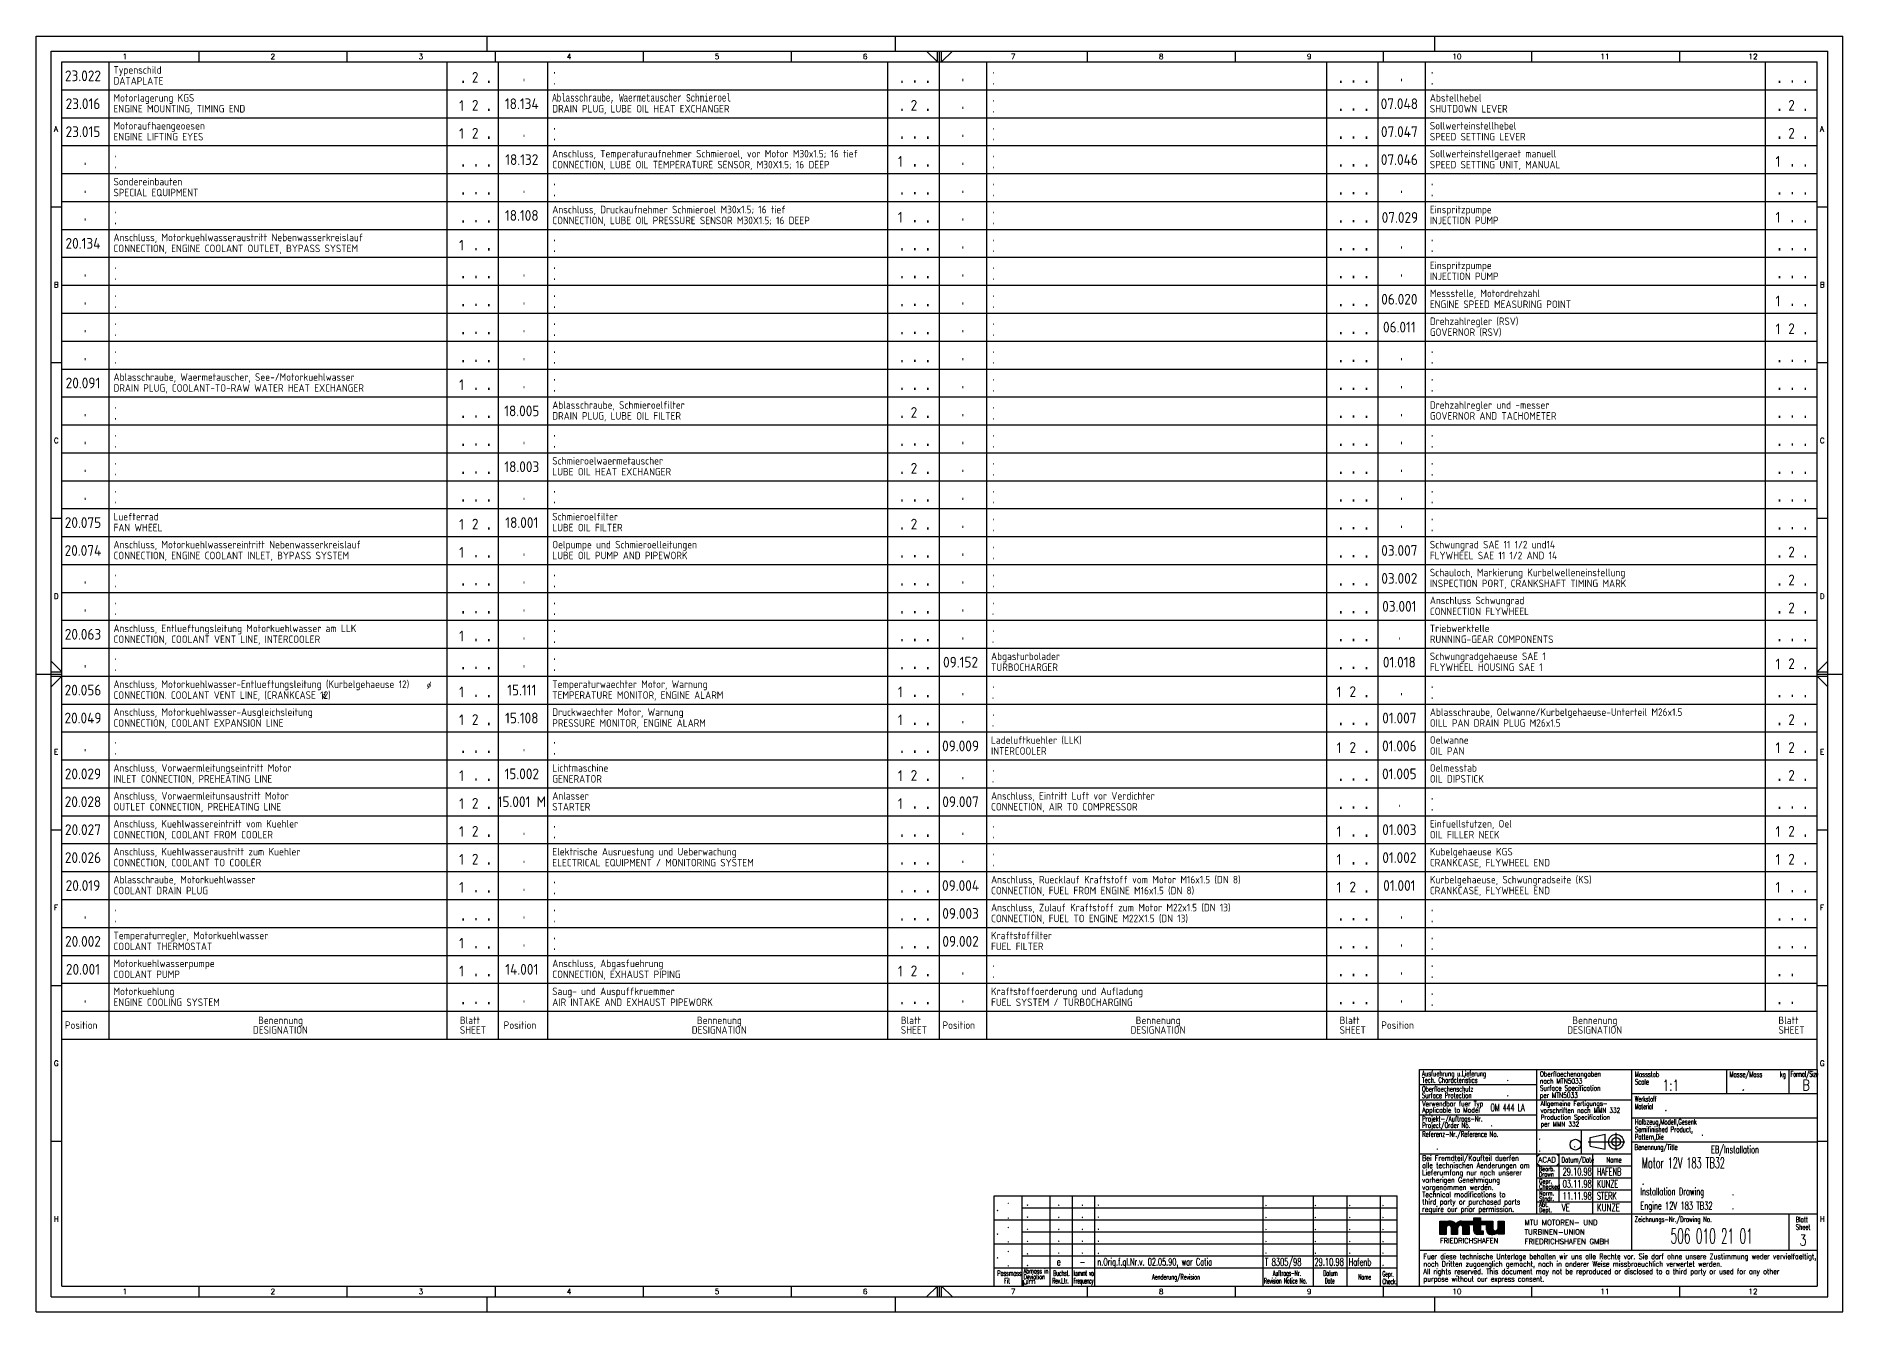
# Paper-space layout 'Layout1' of a CAD drawing. Extents: x 0 to 841, y 0 to 594.
# The model-space entities are those that its viewports show. They can reach past a viewport. Long polylines and large blocks are cut down to what shows.
import ezdxf
from ezdxf.enums import TextEntityAlignment as Align

# ---------------------------------------------------------------- set-up
doc = ezdxf.new("R2010")
doc.units = 0
doc.layers.get('0').update_dxf_attribs({"linetype": 'CONTINUOUS'})
for name, color, linetype in [('LISTE-0', 7, 'CONTINUOUS'), ('LISTE-1', 14, 'CONTINUOUS'), ('LISTE-6', 2, 'CONTINUOUS'), ('RAHM2', 1, 'CONTINUOUS'), ('RAHM3', 2, 'CONTINUOUS'), ('RAHM5', 7, 'CONTINUOUS'), ('VIEW', 1, 'CONTINUOUS')]:
    doc.layers.add(name, color=color, linetype=linetype)
doc.layers.get('VIEW').off()
doc.layers.get('VIEW').freeze()
doc.styles.add('MONOTXT', font='monotxt')
doc.styles.add('SF_TXT', font='ROMANS.SHX')
doc.styles.get("Standard").update_dxf_attribs({"font": 'geniso.shx'})

psp = doc.layouts.get("Layout1")

msp = doc.modelspace()

# ---------------------------------------------------------------- texts
at = {"layer": 'LISTE-6'}
for s, p in [('23.022', (118.22264, 558.832826)), ('23.016', (118.22264, 545.832826)), ('18.134', (322.47264, 545.832826)), ('07.048', (730.97264, 545.832826)), ('23.015', (118.22264, 532.832826)), ('07.047', (730.97264, 532.832826)), ('18.132', (322.47264, 519.832826)), ('07.046', (730.97264, 519.832826)), ('18.108', (322.47264, 493.832826)), ('07.029', (731.232992, 492.891377)), ('20.134', (118.22264, 480.832826)), ('06.020', (730.97264, 454.832826)), ('06.011', (730.97264, 441.832826)), ('20.091', (118.22264, 415.832826)), ('18.005', (322.47264, 402.832826)), ('18.003', (322.47264, 376.832826)), ('20.075', (118.22264, 350.832826)), ('18.001', (322.47264, 350.832826)), ('20.074', (118.22264, 337.832826)), ('03.007', (730.97264, 337.832826)), ('03.002', (730.97264, 324.832826)), ('03.001', (730.97264, 311.832826)), ('20.063', (118.22264, 298.832826)), ('09.152', (526.72264, 285.832826)), ('01.018', (730.97264, 285.832826)), ('20.056', (118.22264, 272.832826)), ('15.111', (322.47264, 272.832826)), ('20.049', (118.22264, 259.832826)), ('15.108', (322.47264, 259.832826)), ('01.007', (730.97264, 259.832826)), ('09.009', (526.72264, 246.832826)), ('01.006', (730.97264, 246.832826)), ('20.029', (118.22264, 233.832826)), ('15.002', (322.47264, 233.832826)), ('01.005', (730.97264, 233.832826)), ('20.028', (118.22264, 220.833826)), ('15.001 M', (322.47264, 220.832826)), ('09.007', (526.72264, 220.832826)), ('20.027', (118.22264, 207.833826)), ('01.003', (730.97264, 207.832826)), ('20.026', (118.22264, 194.833826)), ('01.002', (730.97264, 194.832826)), ('20.019', (118.22264, 181.833826)), ('09.004', (526.72264, 181.833826)), ('01.001', (730.97264, 181.832826)), ('09.003', (526.72264, 168.833826)), ('20.002', (118.22264, 155.833826)), ('09.002', (526.72264, 155.833826)), ('20.001', (118.22264, 142.833826)), ('14.001', (322.47264, 142.832826))]:
    msp.add_text(s, height=5, dxfattribs=at).set_placement(p, align=Align.CENTER)
for s, height, p in [('Typenschild', 3.5, (132.42264, 562.332826)), ('DATAPLATE', 3.5, (132.42264, 557.252826)), ('2', 5, (299.25364, 558.111826)), ('Motorlagerung KGS', 3.5, (132.42264, 549.332826)), ('ENGINE MOUNTING, TIMING END', 3.5, (132.42264, 544.252826)), ('1', 5, (293.30764, 544.990826)), ('2', 5, (299.25364, 545.111826)), ('DRAIN PLUG, LUBE OIL HEAT EXCHANGER', 3.5, (336.67264, 544.252826)), ('2', 5, (503.50364, 545.111826)), ('Abstellhebel', 3.5, (745.17264, 549.332826)), ('SHUTDOWN LEVER', 3.5, (745.17264, 544.247826)), ('2', 5, (912.00364, 545.111826)), ('Motoraufhaengeoesen', 3.5, (132.42264, 536.332826)), ('Sollwerteinstellhebel', 3.5, (745.17264, 536.332826)), ('ENGINE LIFTING EYES', 3.5, (132.42264, 531.252826)), ('1', 5, (293.30764, 531.990826)), ('2', 5, (299.25364, 532.111826)), ('SPEED SETTING LEVER', 3.5, (745.17264, 531.247826)), ('2', 5, (912.00364, 532.111826)), ('Anschluss, Temperaturaufnehmer Schmieroel, vor Motor M30x1.5; 16 tief', 3.5, (336.67264, 523.332826)), ('CONNECTION, LUBE OIL TEMPERATURE SENSOR, M30X1.5; 16 DEEP', 3.5, (336.67264, 518.252826)), ('1', 5, (497.55764, 518.990826)), ('Sollwerteinstellgeraet manuell', 3.5, (745.17264, 523.332826)), ('SPEED SETTING UNIT, MANUAL', 3.5, (745.17264, 518.247826)), ('1', 5, (906.05764, 518.990826)), ('Sondereinbauten', 3.5, (132.42264, 510.332826)), ('SPECIAL EQUIPMENT', 3.5, (132.42264, 505.252826)), ('Anschluss, Druckaufnehmer Schmieroel M30x1.5; 16 tief', 3.5, (336.67264, 497.332826)), ('1', 5, (497.55764, 492.990826)), ('Einspritzpumpe', 3.5, (745.17264, 497.332826)), ('1', 5, (906.05764, 492.990826)), ('Anschluss, Motorkuehlwasseraustritt Nebenwasserkreislauf', 3.5, (132.42264, 484.332826)), ('CONNECTION, LUBE OIL PRESSURE SENSOR M30X1.5; 16 DEEP', 3.5, (336.67264, 492.252826)), ('INJECTION PUMP', 3.5, (745.17264, 492.247826)), ('CONNECTION, ENGINE COOLANT OUTLET, BYPASS SYSTEM', 3.5, (132.42264, 479.252826)), ('1', 5, (293.30764, 479.990826)), ('Einspritzpumpe', 3.5, (745.17264, 471.332826)), ('INJECTION PUMP', 3.5, (745.17264, 466.247826)), ('Messstelle, Motordrehzahl', 3.5, (745.17264, 458.332826)), ('ENGINE SPEED MEASURING POINT', 3.5, (745.17264, 453.247826)), ('1', 5, (906.05764, 453.990826)), ('Drehzahlregler (RSV)', 3.5, (745.17264, 445.332826)), ('1', 5, (906.05764, 440.990826)), ('2', 5, (912.00364, 441.111826)), ('GOVERNOR (RSV)', 3.5, (745.17264, 440.247826)), ('Ablasschraube, Waermetauscher, See-/Motorkuehlwasser', 3.5, (132.42264, 419.332826)), ('DRAIN PLUG, COOLANT-TO-RAW WATER HEAT EXCHANGER', 3.5, (132.42264, 414.252826)), ('1', 5, (293.30764, 414.990826)), ('Ablasschraube, Schmieroelfilter', 3.5, (336.67264, 406.332826)), ('DRAIN PLUG, LUBE OIL FILTER', 3.5, (336.67264, 401.252826)), ('2', 5, (503.50364, 402.111826)), ('Drehzahlregler und -messer', 3.5, (745.17264, 406.332826)), ('GOVERNOR AND TACHOMETER', 3.5, (745.17264, 401.247826)), ('Schmieroelwaermetauscher', 3.5, (336.67264, 380.332826)), ('LUBE OIL HEAT EXCHANGER', 3.5, (336.67264, 375.252826)), ('2', 5, (503.50364, 376.111826)), ('Luefterrad', 3.5, (132.42264, 354.332826)), ('1', 5, (293.30764, 349.990826)), ('2', 5, (299.25364, 350.111826)), ('Schmieroelfilter ', 3.5, (336.67264, 354.332826)), ('2', 5, (503.50364, 350.111826)), ('Anschluss, Motorkuehlwassereintritt Nebenwasserkreislauf', 3.5, (132.42264, 341.332826)), ('FAN WHEEL', 3.5, (132.42264, 349.252826)), ('LUBE OIL FILTER', 3.5, (336.67264, 349.252826)), ('Oelpumpe und Schmieroelleitungen', 3.5, (336.67264, 341.332826)), ('Schwungrad SAE 11 1/2 und14', 3.5, (745.17264, 341.332826)), ('CONNECTION, ENGINE COOLANT INLET, BYPASS SYSTEM', 3.5, (132.42264, 336.252826)), ('1', 5, (293.30764, 336.990826)), ('LUBE OIL PUMP AND PIPEWORK', 3.5, (336.67264, 336.252826)), ('FLYWHEEL SAE 11 1/2 AND 14', 3.5, (745.17264, 336.247826)), ('2', 5, (912.00364, 337.111826)), ('Schauloch, Markierung Kurbelwelleneinstellung', 3.5, (745.17264, 328.332826)), ('2', 5, (912.00364, 324.111826)), ('INSPECTION PORT, CRANKSHAFT TIMING MARK', 3.5, (745.17264, 323.247826)), ('Anschluss Schwungrad', 3.5, (745.17264, 315.332826)), ('CONNECTION FLYWHEEL', 3.5, (745.17264, 310.247826)), ('2', 5, (912.00364, 311.111826)), ('Anschluss, Entlueftungsleitung Motorkuehlwasser am LLK', 3.5, (132.42264, 302.332826)), ('1', 5, (293.30764, 297.990826)), ('Triebwerktelle', 3.5, (745.17264, 302.332826)), ('CONNECTION, COOLANT VENT LINE, INTERCOOLER', 3.5, (132.42264, 297.252826)), ('RUNNING-GEAR COMPONENTS', 3.5, (745.17264, 297.247826)), ('Abgasturbolader', 3.5, (540.92264, 289.332826)), ('TURBOCHARGER', 3.5, (540.92264, 284.247826)), ('Schwungradgehaeuse SAE 1', 3.5, (745.17264, 289.332826)), ('FLYWHEEL HOUSING SAE 1', 3.5, (745.17264, 284.247826)), ('1', 5, (906.05764, 284.990826)), ('2', 5, (912.00364, 285.111826)), ('Anschluss, Motorkuehlwasser-Entlueftungsleitung (Kurbelgehaeuse 12)', 3.5, (132.42264, 276.332826)), ('Temperaturwaechter Motor, Warnung', 3.5, (336.67264, 276.332826)), ('CONNECTION. COOLANT VENT LINE, (CRANKCASE 12)', 3.5, (132.42264, 271.253826)), ('1', 5, (293.30764, 271.990826)), ('TEMPERATURE MONITOR, ENGINE ALARM', 3.5, (336.67264, 271.252826)), ('1', 5, (497.55764, 271.990826)), ('1', 5, (701.80764, 271.990826)), ('2', 5, (707.75364, 272.111826)), ('Anschluss, Motorkuehlwasser-Ausgleichsleitung', 3.5, (132.42264, 263.332826)), ('CONNECTION, COOLANT EXPANSION LINE', 3.5, (132.42264, 258.253826)), ('1', 5, (293.30764, 258.990826)), ('2', 5, (299.25364, 259.111826)), ('Druckwaechter Motor, Warnung ', 3.5, (336.67264, 263.332826)), ('PRESSURE MONITOR, ENGINE ALARM', 3.5, (336.67264, 258.252826)), ('1', 5, (497.55764, 258.990826)), ('Ablasschraube, Oelwanne/Kurbelgehaeuse-Unterteil M26x1.5', 3.5, (745.17264, 263.332826)), ('OILL PAN DRAIN PLUG M26x1.5', 3.5, (745.17264, 258.247826)), ('2', 5, (912.00364, 259.112826)), ('Ladeluftkuehler (LLK)', 3.5, (540.92264, 250.332826)), ('Oelwanne', 3.5, (745.17264, 250.332826)), ('INTERCOOLER', 3.5, (540.92264, 245.247826)), ('1', 5, (701.80764, 245.990826)), ('2', 5, (707.75364, 246.111826)), ('OIL PAN', 3.5, (745.17264, 245.247826)), ('1', 5, (906.060894, 245.990826)), ('2', 5, (912.006894, 246.112826)), ('Anschluss, Vorwaermleitungseintritt Motor', 3.5, (132.42264, 237.332826)), ('INLET CONNECTION, PREHEATING LINE', 3.5, (132.42264, 232.253826)), ('1', 5, (293.30764, 232.990826)), ('Lichtmaschine', 3.5, (336.67264, 237.332826)), ('GENERATOR', 3.5, (336.67264, 232.252826)), ('1', 5, (497.55764, 232.990826)), ('2', 5, (503.50364, 233.111826)), ('Oelmesstab', 3.5, (745.17264, 237.332826)), ('OIL DIPSTICK', 3.5, (745.17264, 232.247826)), ('2', 5, (912.006894, 233.112826)), ('Anschluss, Vorwaermleitunsaustritt Motor', 3.5, (132.42264, 224.333826)), ('Anlasser', 3.5, (336.67264, 224.332826)), ('Anschluss, Eintritt Luft vor Verdichter', 3.5, (540.92264, 224.332826)), ('OUTLET CONNECTION, PREHEATING LINE', 3.5, (132.42264, 219.253826)), ('1', 5, (293.30764, 219.990826)), ('2', 5, (299.25364, 220.112826)), ('STARTER', 3.5, (336.67264, 219.252826)), ('1', 5, (497.55764, 219.990826)), ('CONNECTION, AIR TO COMPRESSOR', 3.5, (540.92264, 219.247826)), ('Anschluss, Kuehlwassereintritt vom Kuehler', 3.5, (132.42264, 211.333826)), ('1', 5, (293.30764, 206.990826)), ('2', 5, (299.25364, 207.112826)), ('1', 5, (701.80764, 206.990826)), ('Einfuellstutzen, Oel', 3.5, (745.17264, 211.332826)), ('1', 5, (906.05764, 206.990826)), ('2', 5, (912.00364, 207.112826)), ('Anschluss, Kuehlwasseraustritt zum Kuehler', 3.5, (132.42264, 198.333826)), ('CONNECTION, COOLANT FROM COOLER', 3.5, (132.42264, 206.253826)), ('Elektrische Ausruestung und Ueberwachung', 3.5, (336.67264, 198.332826)), ('OIL FILLER NECK', 3.5, (745.17264, 206.247826)), ('Kubelgehaeuse KGS', 3.5, (745.17264, 198.332826)), ('CONNECTION, COOLANT TO COOLER', 3.5, (132.42264, 193.253826)), ('1', 5, (293.30764, 193.990826)), ('2', 5, (299.25364, 194.112826)), ('ELECTRICAL EQUIPMENT / MONITORING SYSTEM', 3.5, (336.67264, 193.252826)), ('1', 5, (701.80764, 193.990826)), ('CRANKCASE, FLYWHEEL END', 3.5, (745.17264, 193.247826)), ('1', 5, (906.05764, 193.990826)), ('2', 5, (912.00364, 194.112826)), ('Ablasschraube, Motorkuehlwasser', 3.5, (132.42264, 185.333826)), ('1', 5, (293.30764, 180.990826)), ('Anschluss, Ruecklauf Kraftstoff vom Motor M16x1.5 (DN 8)', 3.5, (540.92264, 185.333826)), ('1', 5, (701.80764, 180.990826)), ('2', 5, (707.75364, 181.111826)), ('Kurbelgehaeuse, Schwungradseite (KS)', 3.5, (745.17264, 185.332826)), ('1', 5, (906.05764, 180.990826)), ('COOLANT DRAIN PLUG', 3.5, (132.42264, 180.253826)), ('CONNECTION, FUEL FROM ENGINE M16x1.5 (DN 8)', 3.5, (540.92264, 180.247826)), ('CRANKCASE, FLYWHEEL END', 3.5, (745.17264, 180.247826)), ('Anschluss, Zulauf Kraftstoff zum Motor M22x1.5 (DN 13)', 3.5, (540.92264, 172.333826)), ('CONNECTION, FUEL TO ENGINE M22X1.5 (DN 13)', 3.5, (540.92264, 167.247826)), ('Temperaturregler, Motorkuehlwasser', 3.5, (132.42264, 159.333826)), ('1', 5, (293.30764, 154.990826)), ('Kraftstoffilter', 3.5, (540.92264, 159.333826)), ('COOLANT THERMOSTAT', 3.5, (132.42264, 154.253826)), ('FUEL FILTER', 3.5, (540.92264, 154.247826)), ('Motorkuehlwasserpumpe', 3.5, (132.42264, 146.333826)), ('COOLANT PUMP', 3.5, (132.42264, 141.253826)), ('1', 5, (293.30764, 141.990826)), ('Anschluss, Abgasfuehrung ', 3.5, (336.67264, 146.332826)), ('CONNECTION, EXHAUST PIPING', 3.5, (336.67264, 141.252826)), ('1', 5, (497.55764, 141.990826)), ('2', 5, (503.50364, 142.112826)), ('Motorkuehlung', 3.5, (132.42264, 133.333826)), ('Saug- und Auspuffkruemmer', 3.5, (336.67264, 133.332826)), ('Kraftstoffoerderung und Aufladung', 3.5, (540.92264, 133.333826)), ('ENGINE COOLING SYSTEM', 3.5, (132.42264, 128.253826)), ('AIR INTAKE AND EXHAUST PIPEWORK', 3.5, (336.67264, 128.252826)), ('FUEL SYSTEM / TURBOCHARGING', 3.5, (540.92264, 128.247826)), ('Position', 3.5, (109.82264, 117.583826)), ('DESIGNATION', 3.5, (197.34764, 115.333826)), ('Benennung', 3.5, (199.74764, 119.833826)), ('SHEET', 3.5, (293.67264, 115.333826)), ('Blatt', 3.5, (293.67264, 119.833826)), ('Position', 3.5, (314.07264, 117.583826)), ('DESIGNATION', 3.5, (401.59764, 115.333826)), ('Bennenung', 3.5, (403.99764, 119.833826)), ('SHEET', 3.5, (498.92264, 115.333826)), ('Blatt', 3.5, (498.92264, 119.833826)), ('Position', 3.5, (518.32264, 117.583826)), ('DESIGNATION', 3.5, (605.84764, 115.333826)), ('Bennenung', 3.5, (608.24764, 119.833826)), ('SHEET', 3.5, (703.17264, 115.333826)), ('Blatt', 3.5, (703.17264, 119.833826)), ('Position', 3.5, (722.57264, 117.583826)), ('DESIGNATION', 3.5, (809.09764, 115.333826)), ('Bennenung', 3.5, (811.49764, 119.833826)), ('SHEET', 3.5, (907.42264, 115.333826)), ('Blatt ', 3.5, (907.42264, 119.833826))]:
    msp.add_text(s, height=height, dxfattribs=at).set_placement(p)
at = {"layer": 'LISTE-6', "style": 'MONOTXT'}
for s, height, width, p in [('.', 5, 0.879, (293.30764, 557.990826)), ('.', 5, 0.879, (305.29664, 557.990826)), ('.', 5, 0.48, (322.47264, 558.832826)), ('.', 3.5, 0.557, (336.67264, 557.252826)), ('.', 3.5, 0.686, (336.67264, 562.332826)), ('.', 5, 0.879, (497.55764, 557.990826)), ('.', 5, 0.879, (503.50364, 558.111826)), ('.', 5, 0.879, (509.54664, 557.990826)), ('.', 5, 0.48, (526.72264, 558.832826)), ('.', 3.5, 0.686, (540.92264, 562.332826)), ('.', 3.5, 0.686, (540.92264, 557.247826)), ('.', 5, 0.879, (701.80764, 557.990826)), ('.', 5, 0.879, (707.75364, 558.111826)), ('.', 5, 0.879, (713.79664, 557.990826)), ('.', 5, 0.48, (730.97264, 558.832826)), ('.', 3.5, 0.686, (745.17264, 562.332826)), ('.', 3.5, 0.686, (745.17264, 557.247826)), ('.', 5, 0.879, (906.05764, 557.990826)), ('.', 5, 0.879, (912.00364, 558.111826)), ('.', 5, 0.879, (918.04664, 557.990826)), ('Ablasschraube, Waermetauscher Schmieroel', 3.5, 0.686, (336.67264, 549.332826)), ('.', 5, 0.48, (526.72264, 545.832826)), ('.', 3.5, 0.686, (540.92264, 549.332826)), ('.', 5, 0.879, (305.29664, 544.990826)), ('.', 5, 0.879, (497.55764, 544.990826)), ('.', 5, 0.879, (509.54664, 544.990826)), ('.', 3.5, 0.686, (540.92264, 544.247826)), ('.', 5, 0.879, (701.80764, 544.990826)), ('.', 5, 0.879, (707.75364, 545.111826)), ('.', 5, 0.879, (713.79664, 544.990826)), ('.', 5, 0.879, (906.05764, 544.990826)), ('.', 5, 0.879, (906.05764, 544.990826)), ('.', 5, 0.879, (918.04664, 544.990826)), ('.', 5, 0.879, (305.29664, 531.990826)), ('.', 5, 0.48, (322.47264, 532.832826)), ('.', 3.5, 0.686, (336.67264, 536.332826)), ('.', 3.5, 0.686, (336.67264, 531.252826)), ('.', 5, 0.879, (497.55764, 531.990826)), ('.', 5, 0.879, (503.50364, 532.111826)), ('.', 5, 0.879, (509.54664, 531.990826)), ('.', 5, 0.48, (526.72264, 532.832826)), ('.', 3.5, 0.686, (540.92264, 536.332826)), ('.', 3.5, 0.686, (540.92264, 531.247826)), ('.', 5, 0.879, (701.80764, 531.990826)), ('.', 5, 0.879, (707.75364, 532.111826)), ('.', 5, 0.879, (713.79664, 531.990826)), ('.', 5, 0.879, (906.05764, 531.990826)), ('.', 5, 0.879, (918.04664, 531.990826)), ('.', 3.5, 0.686, (132.42264, 523.332826)), ('.', 3.5, 0.686, (540.92264, 523.332826)), ('.', 5, 0.48, (118.22264, 519.832826)), ('.', 3.5, 0.686, (132.42264, 518.252826)), ('.', 5, 0.879, (293.30764, 518.990826)), ('.', 5, 0.879, (299.25364, 519.111826)), ('.', 5, 0.879, (305.29664, 518.990826)), ('.', 5, 0.879, (503.50364, 519.111826)), ('.', 5, 0.879, (509.54664, 518.990826)), ('.', 5, 0.48, (526.72264, 519.832826)), ('.', 3.5, 0.686, (540.92264, 518.247826)), ('.', 5, 0.879, (701.80764, 518.990826)), ('.', 5, 0.879, (707.75364, 519.111826)), ('.', 5, 0.879, (713.79664, 518.990826)), ('.', 5, 0.879, (912.00364, 519.111826)), ('.', 5, 0.879, (918.04664, 518.990826)), ('.', 5, 0.48, (118.22264, 506.832826)), ('.', 5, 0.879, (293.30764, 505.990826)), ('.', 5, 0.879, (299.25364, 506.111826)), ('.', 5, 0.879, (305.29664, 505.990826)), ('.', 5, 0.48, (322.47264, 506.832826)), ('.', 3.5, 0.686, (336.67264, 510.332826)), ('.', 3.5, 0.686, (336.67264, 505.252826)), ('.', 5, 0.879, (497.55764, 505.990826)), ('.', 5, 0.879, (503.50364, 506.111826)), ('.', 5, 0.879, (509.54664, 505.990826)), ('.', 5, 0.48, (526.72264, 506.832826)), ('.', 3.5, 0.686, (540.92264, 510.332826)), ('.', 3.5, 0.686, (540.92264, 505.247826)), ('.', 5, 0.879, (701.80764, 505.990826)), ('.', 5, 0.879, (707.75364, 506.111826)), ('.', 5, 0.879, (713.79664, 505.990826)), ('.', 5, 0.48, (730.97264, 506.832826)), ('.', 3.5, 0.686, (745.17264, 510.332826)), ('.', 3.5, 0.686, (745.17264, 505.247826)), ('.', 5, 0.879, (906.05764, 505.990826)), ('.', 5, 0.879, (912.00364, 506.111826)), ('.', 5, 0.879, (918.04664, 505.990826)), ('.', 3.5, 0.686, (132.42264, 497.332826)), ('.', 3.5, 0.686, (540.92264, 497.332826)), ('.', 5, 0.48, (118.22264, 493.832826)), ('.', 3.5, 0.557, (132.42264, 492.252826)), ('.', 5, 0.879, (293.30764, 492.990826)), ('.', 5, 0.879, (299.25364, 493.111826)), ('.', 5, 0.879, (305.29664, 492.990826)), ('.', 5, 0.879, (503.50364, 493.111826)), ('.', 5, 0.879, (509.54664, 492.990826)), ('.', 5, 0.48, (526.72264, 493.832826)), ('.', 3.5, 0.686, (540.92264, 492.247826)), ('.', 5, 0.879, (701.80764, 492.990826)), ('.', 5, 0.879, (707.75364, 493.111826)), ('.', 5, 0.879, (713.79664, 492.990826)), ('.', 5, 0.879, (912.00364, 493.111826)), ('.', 5, 0.879, (918.04664, 492.990826)), ('.', 5, 0.879, (299.25364, 480.111826)), ('.', 5, 0.879, (305.29664, 479.990826)), ('.', 3.5, 0.686, (336.67264, 484.332826)), ('.', 3.5, 0.686, (336.67264, 479.252826)), ('.', 5, 0.879, (497.55764, 479.990826)), ('.', 5, 0.879, (503.50364, 480.111826)), ('.', 5, 0.879, (509.54664, 479.990826)), ('.', 5, 0.48, (526.72264, 480.832826)), ('.', 3.5, 0.686, (540.92264, 484.332826)), ('.', 3.5, 0.686, (540.92264, 479.247826)), ('.', 5, 0.879, (701.80764, 479.990826)), ('.', 5, 0.879, (707.75364, 480.111826)), ('.', 5, 0.879, (713.79664, 479.990826)), ('.', 5, 0.48, (730.97264, 480.832826)), ('.', 3.5, 0.686, (745.17264, 484.332826)), ('.', 3.5, 0.686, (745.17264, 479.247826)), ('.', 5, 0.879, (906.05764, 479.990826)), ('.', 5, 0.879, (912.00364, 480.111826)), ('.', 5, 0.879, (918.04664, 479.990826)), ('.', 3.5, 0.686, (132.42264, 471.332826)), ('.', 3.5, 0.686, (336.67264, 471.332826)), ('.', 3.5, 0.686, (540.92264, 471.332826)), ('.', 5, 0.48, (118.22264, 467.832826)), ('.', 3.5, 0.686, (132.42264, 466.252826)), ('.', 5, 0.879, (293.30764, 466.990826)), ('.', 5, 0.879, (299.25364, 467.111826)), ('.', 5, 0.879, (305.29664, 466.990826)), ('.', 5, 0.48, (322.47264, 467.832826)), ('.', 3.5, 0.686, (336.67264, 466.252826)), ('.', 5, 0.879, (497.55764, 466.990826)), ('.', 5, 0.879, (503.50364, 467.111826)), ('.', 5, 0.879, (509.54664, 466.990826)), ('.', 5, 0.48, (526.72264, 467.832826)), ('.', 3.5, 0.686, (540.92264, 466.247826)), ('.', 5, 0.879, (701.80764, 466.990826)), ('.', 5, 0.879, (707.75364, 467.111826)), ('.', 5, 0.879, (713.79664, 466.990826)), ('.', 5, 0.48, (730.97264, 467.832826)), ('.', 5, 0.879, (906.05764, 466.990826)), ('.', 5, 0.879, (912.00364, 467.111826)), ('.', 5, 0.879, (918.04664, 466.990826)), ('.', 5, 0.48, (118.22264, 454.832826)), ('.', 3.5, 0.686, (132.42264, 458.332826)), ('.', 5, 0.879, (293.30764, 453.990826)), ('.', 5, 0.879, (299.25364, 454.111826)), ('.', 5, 0.879, (305.29664, 453.990826)), ('.', 5, 0.48, (322.47264, 454.832826)), ('.', 5, 0.48, (322.47264, 454.832826)), ('.', 3.5, 0.686, (336.67264, 458.332826)), ('.', 5, 0.879, (497.55764, 453.990826)), ('.', 5, 0.879, (503.50364, 454.111826)), ('.', 5, 0.879, (509.54664, 453.990826)), ('.', 5, 0.48, (526.72264, 454.832826)), ('.', 3.5, 0.686, (540.92264, 458.332826)), ('.', 5, 0.879, (701.80764, 453.990826)), ('.', 5, 0.879, (707.75364, 454.111826)), ('.', 5, 0.879, (713.79664, 453.990826)), ('.', 5, 0.879, (912.00364, 454.111826)), ('.', 5, 0.879, (918.04664, 453.990826)), ('.', 3.5, 0.643, (132.42264, 453.252826)), ('.', 3.5, 0.686, (132.42264, 445.332826)), ('.', 3.5, 0.686, (336.67264, 453.252826)), ('.', 3.5, 0.686, (336.67264, 445.332826)), ('.', 3.5, 0.686, (540.92264, 453.247826)), ('.', 3.5, 0.686, (540.92264, 445.332826)), ('.', 5, 0.48, (118.22264, 441.832826)), ('.', 3.5, 0.686, (132.42264, 440.252826)), ('.', 5, 0.879, (293.30764, 440.990826)), ('.', 5, 0.879, (299.25364, 441.111826)), ('.', 5, 0.879, (305.29664, 440.990826)), ('.', 5, 0.48, (322.47264, 441.832826)), ('.', 3.5, 0.686, (336.67264, 440.252826)), ('.', 5, 0.879, (497.55764, 440.990826)), ('.', 5, 0.879, (503.50364, 441.111826)), ('.', 5, 0.879, (509.54664, 440.990826)), ('.', 5, 0.48, (526.72264, 441.832826)), ('.', 3.5, 0.686, (540.92264, 440.247826)), ('.', 5, 0.879, (701.80764, 440.990826)), ('.', 5, 0.879, (707.75364, 441.111826)), ('.', 5, 0.879, (713.79664, 440.990826)), ('.', 5, 0.879, (918.04664, 440.990826)), ('.', 5, 0.48, (118.22264, 428.832826)), ('.', 3.5, 0.686, (132.42264, 432.332826)), ('.', 5, 0.879, (293.30764, 427.990826)), ('.', 5, 0.879, (299.25364, 428.111826)), ('.', 5, 0.879, (305.29664, 427.990826)), ('.', 5, 0.48, (322.47264, 428.832826)), ('.', 3.5, 0.686, (336.67264, 432.332826)), ('.', 5, 0.879, (497.55764, 427.990826)), ('.', 5, 0.879, (503.50364, 428.111826)), ('.', 5, 0.879, (509.54664, 427.990826)), ('.', 5, 0.48, (526.72264, 428.832826)), ('.', 3.5, 0.686, (540.92264, 432.332826)), ('.', 5, 0.879, (701.80764, 427.990826)), ('.', 5, 0.879, (707.75364, 428.111826)), ('.', 5, 0.879, (713.79664, 427.990826)), ('.', 5, 0.48, (730.97264, 428.832826)), ('.', 3.5, 0.686, (745.17264, 432.332826)), ('.', 5, 0.879, (906.05764, 427.990826)), ('.', 5, 0.879, (912.00364, 428.111826)), ('.', 5, 0.879, (918.04664, 427.990826)), ('.', 3.5, 0.686, (132.42264, 427.252826)), ('.', 3.5, 0.686, (336.67264, 427.252826)), ('.', 3.5, 0.686, (540.92264, 427.247826)), ('.', 3.5, 0.686, (745.17264, 427.247826)), ('.', 5, 0.879, (299.25364, 415.111826)), ('.', 5, 0.879, (305.29664, 414.990826)), ('.', 5, 0.48, (322.47264, 415.832826)), ('.', 3.5, 0.686, (336.67264, 419.332826)), ('.', 3.5, 0.686, (336.67264, 414.252826)), ('.', 5, 0.879, (497.55764, 414.990826)), ('.', 5, 0.879, (503.50364, 415.111826)), ('.', 5, 0.879, (509.54664, 414.990826)), ('.', 5, 0.48, (526.72264, 415.832826)), ('.', 3.5, 0.686, (540.92264, 419.332826)), ('.', 3.5, 0.686, (540.92264, 414.247826)), ('.', 5, 0.879, (701.80764, 414.990826)), ('.', 5, 0.879, (707.75364, 415.111826)), ('.', 5, 0.879, (713.79664, 414.990826)), ('.', 5, 0.48, (730.97264, 415.832826)), ('.', 3.5, 0.686, (745.17264, 419.332826)), ('.', 3.5, 0.686, (745.17264, 414.247826)), ('.', 5, 0.879, (906.05764, 414.990826)), ('.', 5, 0.879, (912.00364, 415.111826)), ('.', 5, 0.879, (918.04664, 414.990826)), ('.', 5, 0.48, (118.22264, 402.832826)), ('.', 3.5, 0.686, (132.42264, 406.332826)), ('.', 5, 0.48, (526.72264, 402.832826)), ('.', 3.5, 0.686, (540.92264, 406.332826)), ('.', 5, 0.48, (730.97264, 402.832826)), ('.', 3.5, 0.557, (132.42264, 401.252826)), ('.', 5, 0.879, (293.30764, 401.990826)), ('.', 5, 0.879, (299.25364, 402.111826)), ('.', 5, 0.879, (305.29664, 401.990826)), ('.', 5, 0.879, (497.55764, 401.990826)), ('.', 5, 0.879, (509.54664, 401.990826)), ('.', 3.5, 0.686, (540.92264, 401.247826)), ('.', 5, 0.879, (701.80764, 401.990826)), ('.', 5, 0.879, (707.75364, 402.111826)), ('.', 5, 0.879, (713.79664, 401.990826)), ('.', 5, 0.879, (906.05764, 401.990826)), ('.', 5, 0.879, (912.00364, 402.111826)), ('.', 5, 0.879, (918.04664, 401.990826)), ('.', 5, 0.48, (118.22264, 389.832826)), ('.', 3.5, 0.686, (132.42264, 393.332826)), ('.', 3.5, 0.686, (132.42264, 388.252826)), ('.', 5, 0.879, (293.30764, 388.990826)), ('.', 5, 0.879, (299.25364, 389.111826)), ('.', 5, 0.879, (305.29664, 388.990826)), ('.', 5, 0.48, (322.47264, 389.832826)), ('.', 3.5, 0.686, (336.67264, 393.332826)), ('.', 3.5, 0.686, (336.67264, 388.252826)), ('.', 5, 0.879, (497.55764, 388.990826)), ('.', 5, 0.879, (503.50364, 389.111826)), ('.', 5, 0.879, (509.54664, 388.990826)), ('.', 5, 0.48, (526.72264, 389.832826)), ('.', 3.5, 0.686, (540.92264, 393.332826)), ('.', 3.5, 0.686, (540.92264, 388.247826)), ('.', 5, 0.879, (701.80764, 388.990826)), ('.', 5, 0.879, (707.75364, 389.111826)), ('.', 5, 0.879, (713.79664, 388.990826)), ('.', 5, 0.48, (730.97264, 389.832826)), ('.', 3.5, 0.686, (745.17264, 393.332826)), ('.', 3.5, 0.686, (745.17264, 388.247826)), ('.', 5, 0.879, (906.05764, 388.990826)), ('.', 5, 0.879, (912.00364, 389.111826)), ('.', 5, 0.879, (918.04664, 388.990826)), ('.', 3.5, 0.686, (132.42264, 380.332826)), ('.', 3.5, 0.686, (540.92264, 380.332826)), ('.', 3.5, 0.686, (745.17264, 380.332826)), ('.', 5, 0.48, (118.22264, 376.832826)), ('.', 3.5, 0.686, (132.42264, 375.252826)), ('.', 5, 0.879, (293.30764, 375.990826)), ('.', 5, 0.879, (299.25364, 376.111826)), ('.', 5, 0.879, (305.29664, 375.990826)), ('.', 5, 0.879, (497.55764, 375.990826)), ('.', 5, 0.879, (509.54664, 375.990826)), ('.', 5, 0.48, (526.72264, 376.832826)), ('.', 3.5, 0.686, (540.92264, 375.247826)), ('.', 5, 0.879, (701.80764, 375.990826)), ('.', 5, 0.879, (707.75364, 376.111826)), ('.', 5, 0.879, (713.79664, 375.990826)), ('.', 5, 0.48, (730.97264, 376.832826)), ('.', 3.5, 0.686, (745.17264, 375.247826)), ('.', 5, 0.879, (906.05764, 375.990826)), ('.', 5, 0.879, (912.00364, 376.111826)), ('.', 5, 0.879, (918.04664, 375.990826)), ('.', 5, 0.48, (118.22264, 363.832826)), ('.', 3.5, 0.686, (132.42264, 367.332826)), ('.', 3.5, 0.686, (132.42264, 362.252826)), ('.', 5, 0.879, (293.30764, 362.990826)), ('.', 5, 0.879, (299.25364, 363.111826)), ('.', 5, 0.879, (305.29664, 362.990826)), ('.', 5, 0.48, (322.47264, 363.832826)), ('.', 3.5, 0.686, (336.67264, 367.332826)), ('.', 3.5, 0.686, (336.67264, 362.252826)), ('.', 5, 0.879, (497.55764, 362.990826)), ('.', 5, 0.879, (503.50364, 363.111826)), ('.', 5, 0.879, (509.54664, 362.990826)), ('.', 5, 0.48, (526.72264, 363.832826)), ('.', 3.5, 0.686, (540.92264, 367.332826)), ('.', 3.5, 0.686, (540.92264, 362.247826)), ('.', 5, 0.879, (701.80764, 362.990826)), ('.', 5, 0.879, (707.75364, 363.111826)), ('.', 5, 0.879, (713.79664, 362.990826)), ('.', 5, 0.48, (730.97264, 363.832826)), ('.', 3.5, 0.686, (745.17264, 367.332826)), ('.', 3.5, 0.686, (745.17264, 362.247826)), ('.', 5, 0.879, (906.05764, 362.990826)), ('.', 5, 0.879, (912.00364, 363.111826)), ('.', 5, 0.879, (918.04664, 362.990826)), ('.', 3.5, 0.686, (540.92264, 354.332826)), ('.', 3.5, 0.686, (745.17264, 354.332826)), ('.', 5, 0.879, (305.29664, 349.990826)), ('.', 5, 0.879, (497.55764, 349.990826)), ('.', 5, 0.879, (509.54664, 349.990826)), ('.', 5, 0.48, (526.72264, 350.832826)), ('.', 3.5, 0.686, (540.92264, 349.247826)), ('.', 5, 0.879, (701.80764, 349.990826)), ('.', 5, 0.879, (707.75364, 350.111826)), ('.', 5, 0.879, (713.79664, 349.990826)), ('.', 5, 0.48, (730.97264, 350.832826)), ('.', 3.5, 0.686, (745.17264, 349.247826)), ('.', 5, 0.879, (906.05764, 349.990826)), ('.', 5, 0.879, (912.00364, 350.111826)), ('.', 5, 0.879, (918.04664, 349.990826)), ('.', 5, 0.879, (299.25364, 337.111826)), ('.', 5, 0.879, (305.29664, 336.990826)), ('.', 5, 0.48, (322.47264, 337.832826)), ('.', 5, 0.879, (497.55764, 336.990826)), ('.', 5, 0.879, (503.50364, 337.111826)), ('.', 5, 0.879, (509.54664, 336.990826)), ('.', 5, 0.48, (526.72264, 337.832826)), ('.', 3.5, 0.686, (540.92264, 341.332826)), ('.', 3.5, 0.686, (540.92264, 336.247826)), ('.', 5, 0.879, (701.80764, 336.990826)), ('.', 5, 0.879, (707.75364, 337.111826)), ('.', 5, 0.879, (713.79664, 336.990826)), ('.', 5, 0.879, (906.05764, 336.990826)), ('.', 5, 0.879, (918.04664, 336.990826)), ('.', 3.5, 0.686, (132.42264, 328.332826)), ('.', 3.5, 0.686, (336.67264, 328.332826)), ('.', 3.5, 0.686, (540.92264, 328.332826)), ('.', 5, 0.48, (118.22264, 324.832826)), ('.', 3.5, 0.686, (132.42264, 323.252826)), ('.', 5, 0.879, (293.30764, 323.990826)), ('.', 5, 0.879, (299.25364, 324.111826)), ('.', 5, 0.879, (305.29664, 323.990826)), ('.', 5, 0.48, (322.47264, 324.832826)), ('.', 3.5, 0.686, (336.67264, 323.252826)), ('.', 5, 0.879, (497.55764, 323.990826)), ('.', 5, 0.879, (503.50364, 324.111826)), ('.', 5, 0.879, (509.54664, 323.990826)), ('.', 5, 0.48, (526.72264, 324.832826)), ('.', 3.5, 0.686, (540.92264, 323.247826)), ('.', 5, 0.879, (701.80764, 323.990826)), ('.', 5, 0.879, (707.75364, 324.111826)), ('.', 5, 0.879, (713.79664, 323.990826)), ('.', 5, 0.879, (906.05764, 323.990826)), ('.', 5, 0.879, (918.04664, 323.990826)), ('.', 5, 0.48, (118.22264, 311.832826)), ('.', 3.5, 0.686, (132.42264, 315.332826)), ('.', 5, 0.879, (293.30764, 310.990826)), ('.', 5, 0.879, (299.25364, 311.111826)), ('.', 5, 0.879, (305.29664, 310.990826)), ('.', 5, 0.48, (322.47264, 311.832826)), ('.', 3.5, 0.686, (336.67264, 315.332826)), ('.', 5, 0.879, (497.55764, 310.990826)), ('.', 5, 0.879, (503.50364, 311.111826)), ('.', 5, 0.879, (509.54664, 310.990826)), ('.', 5, 0.48, (526.72264, 311.832826)), ('.', 3.5, 0.686, (540.92264, 315.332826)), ('.', 5, 0.879, (701.80764, 310.990826)), ('.', 5, 0.879, (707.75364, 311.111826)), ('.', 5, 0.879, (713.79664, 310.990826)), ('.', 5, 0.879, (906.05764, 310.990826)), ('.', 5, 0.879, (918.04664, 310.990826)), ('.', 3.5, 0.686, (132.42264, 310.252826)), ('.', 3.5, 0.686, (336.67264, 310.252826)), ('.', 3.5, 0.686, (336.67264, 302.332826)), ('.', 3.5, 0.621, (540.92264, 310.247826)), ('.', 3.5, 0.686, (540.92264, 302.332826)), ('.', 5, 0.879, (299.25364, 298.111826)), ('.', 5, 0.879, (305.29664, 297.990826)), ('.', 5, 0.48, (322.47264, 298.832826)), ('.', 3.5, 0.686, (336.67264, 297.252826)), ('.', 5, 0.879, (497.55764, 297.990826)), ('.', 5, 0.879, (503.50364, 298.111826)), ('.', 5, 0.879, (509.54664, 297.990826)), ('.', 5, 0.48, (526.72264, 298.832826)), ('.', 3.5, 0.621, (540.92264, 297.247826)), ('.', 5, 0.879, (701.80764, 297.990826)), ('.', 5, 0.879, (707.75364, 298.111826)), ('.', 5, 0.879, (713.79664, 297.990826)), ('.', 5, 0.879, (906.05764, 297.990826)), ('.', 5, 0.879, (912.00364, 298.111826)), ('.', 5, 0.879, (918.04664, 297.990826)), ('.', 5, 0.48, (118.22264, 285.832826)), ('.', 3.5, 0.686, (132.42264, 289.332826)), ('.', 5, 0.879, (293.30764, 284.990826)), ('.', 5, 0.879, (299.25364, 285.111826)), ('.', 5, 0.879, (305.29664, 284.990826)), ('.', 5, 0.48, (322.47264, 285.832826)), ('.', 3.5, 0.686, (336.67264, 289.332826)), ('.', 5, 0.879, (497.55764, 284.990826)), ('.', 5, 0.879, (503.50364, 285.111826)), ('.', 5, 0.879, (509.54664, 284.990826)), ('.', 5, 0.879, (701.80764, 284.990826)), ('.', 5, 0.879, (707.75364, 285.111826)), ('.', 5, 0.879, (713.79664, 284.990826)), ('.', 5, 0.879, (918.04664, 284.990826)), ('.', 3.5, 0.686, (132.42264, 284.252826)), ('.', 3.5, 0.686, (336.67264, 284.252826)), ('.', 5, 0.879, (299.25364, 272.111826)), ('.', 5, 0.879, (305.29664, 271.990826)), ('.', 5, 0.879, (503.50364, 272.111826)), ('.', 5, 0.879, (509.54664, 271.990826)), ('.', 5, 0.48, (526.72264, 272.832826)), ('.', 3.5, 0.621, (540.92264, 271.247826)), ('.', 3.5, 0.686, (540.92264, 276.332826)), ('.', 5, 0.879, (713.79664, 271.990826)), ('.', 5, 0.48, (730.97264, 272.833826)), ('.', 3.5, 0.686, (745.17264, 276.333826)), ('.', 3.5, 0.686, (745.17264, 271.247826)), ('.', 5, 0.879, (906.05764, 271.990826)), ('.', 5, 0.879, (912.00364, 272.111826)), ('.', 5, 0.879, (918.04664, 271.990826)), ('.', 5, 0.48, (526.72264, 259.832826)), ('.', 3.5, 0.686, (540.92264, 263.332826)), ('.', 5, 0.879, (305.29664, 258.990826)), ('.', 5, 0.879, (503.50364, 259.111826)), ('.', 5, 0.879, (509.54664, 258.990826)), ('.', 3.5, 0.621, (540.92264, 258.247826)), ('.', 5, 0.879, (701.80764, 258.990826)), ('.', 5, 0.879, (707.75364, 259.111826)), ('.', 5, 0.879, (713.79664, 258.990826)), ('.', 5, 0.879, (906.05764, 258.990826)), ('.', 5, 0.879, (918.04664, 258.990826)), ('.', 5, 0.48, (118.22264, 246.832826)), ('.', 3.5, 0.686, (132.42264, 250.332826)), ('.', 3.5, 0.686, (132.42264, 245.253826)), ('.', 5, 0.879, (293.30764, 245.990826)), ('.', 5, 0.879, (299.25364, 246.111826)), ('.', 5, 0.879, (305.29664, 245.990826)), ('.', 5, 0.48, (322.47264, 246.832826)), ('.', 3.5, 0.686, (336.67264, 250.332826)), ('.', 3.5, 0.686, (336.67264, 245.252826)), ('.', 5, 0.879, (497.55764, 245.990826)), ('.', 5, 0.879, (503.50364, 246.111826)), ('.', 5, 0.879, (509.54664, 245.990826)), ('.', 5, 0.879, (713.79664, 245.990826)), ('.', 5, 0.879, (918.04664, 245.990826)), ('.', 3.5, 0.686, (540.92264, 237.332826)), ('.', 5, 0.879, (299.25364, 233.112826)), ('.', 5, 0.879, (305.29664, 232.990826)), ('.', 5, 0.879, (509.54664, 232.990826)), ('.', 5, 0.48, (526.72264, 233.832826)), ('.', 3.5, 0.621, (540.92264, 232.247826)), ('.', 5, 0.879, (701.80764, 232.990826)), ('.', 5, 0.879, (707.75364, 233.111826)), ('.', 5, 0.879, (713.79664, 232.990826)), ('.', 5, 0.879, (906.060894, 232.990826)), ('.', 5, 0.879, (918.04664, 232.990826)), ('.', 5, 0.879, (305.29664, 219.990826)), ('.', 5, 0.879, (503.50364, 220.112826)), ('.', 5, 0.879, (509.54664, 219.990826)), ('.', 5, 0.879, (701.80764, 219.990826)), ('.', 5, 0.879, (707.75364, 220.112826)), ('.', 5, 0.879, (713.79664, 219.990826)), ('.', 3.5, 0.686, (745.17264, 224.333826)), ('.', 3.5, 0.686, (745.17264, 219.247826)), ('.', 5, 0.879, (906.05764, 219.990826)), ('.', 5, 0.879, (912.00364, 220.112826)), ('.', 5, 0.879, (918.04664, 219.990826)), ('.', 3.5, 0.686, (336.67264, 211.333826)), ('.', 3.5, 0.686, (540.92264, 211.333826)), ('.', 5, 0.879, (305.29664, 206.990826)), ('.', 5, 0.48, (322.47264, 207.833826)), ('.', 3.5, 0.686, (336.67264, 206.253826)), ('.', 5, 0.879, (497.55764, 206.990826)), ('.', 5, 0.879, (503.50364, 207.112826)), ('.', 5, 0.879, (509.54664, 206.990826)), ('.', 5, 0.48, (526.72264, 207.833826)), ('.', 3.5, 0.686, (540.92264, 206.247826)), ('.', 5, 0.879, (707.75364, 207.112826)), ('.', 5, 0.879, (713.79664, 206.990826)), ('.', 5, 0.879, (918.04664, 206.990826)), ('.', 5, 0.879, (305.29664, 193.990826)), ('.', 5, 0.48, (322.47264, 194.833826)), ('.', 5, 0.879, (497.55764, 193.990826)), ('.', 5, 0.879, (503.50364, 194.112826)), ('.', 5, 0.879, (509.54664, 193.990826)), ('.', 5, 0.48, (526.72264, 194.833826)), ('.', 3.5, 0.686, (540.92264, 198.333826)), ('.', 3.5, 0.686, (540.92264, 193.247826)), ('.', 5, 0.879, (707.75364, 194.112826)), ('.', 5, 0.879, (713.79664, 193.990826)), ('.', 5, 0.879, (918.04664, 193.990826)), ('.', 3.5, 0.686, (336.67264, 185.333826)), ('.', 5, 0.879, (299.25364, 181.112826)), ('.', 5, 0.879, (305.29664, 180.990826)), ('.', 5, 0.48, (322.47264, 181.833826)), ('.', 3.5, 0.686, (336.67264, 180.253826)), ('.', 5, 0.879, (497.55764, 180.990826)), ('.', 5, 0.879, (503.50364, 181.112826)), ('.', 5, 0.879, (509.54664, 180.990826)), ('.', 5, 0.879, (713.79664, 180.990826)), ('.', 5, 0.879, (912.00364, 181.112826)), ('.', 5, 0.879, (918.04664, 180.990826)), ('.', 5, 0.48, (118.22264, 168.833826)), ('.', 3.5, 0.686, (132.42264, 172.333826)), ('.', 5, 0.879, (293.30764, 167.990826)), ('.', 5, 0.879, (299.25364, 168.112826)), ('.', 5, 0.879, (305.29664, 167.990826)), ('.', 5, 0.48, (322.47264, 168.833826)), ('.', 3.5, 0.686, (336.67264, 172.333826)), ('.', 5, 0.879, (497.55764, 167.990826)), ('.', 5, 0.879, (503.50364, 168.112826)), ('.', 5, 0.879, (509.54664, 167.990826)), ('.', 5, 0.879, (701.80764, 167.990826)), ('.', 5, 0.879, (707.75364, 168.111826)), ('.', 5, 0.879, (713.79664, 167.990826)), ('.', 5, 0.48, (730.97264, 168.833826)), ('.', 3.5, 0.686, (745.17264, 172.333826)), ('.', 5, 0.879, (906.05764, 167.990826)), ('.', 5, 0.879, (912.00364, 168.112826)), ('.', 5, 0.879, (918.04664, 167.990826)), ('.', 3.5, 0.686, (132.42264, 167.253826)), ('.', 3.5, 0.643, (336.67264, 167.253826)), ('.', 3.5, 0.686, (336.67264, 159.333826)), ('.', 3.5, 0.686, (745.17264, 167.247826)), ('.', 3.5, 0.686, (745.17264, 159.333826)), ('.', 5, 0.879, (299.25364, 155.112826)), ('.', 5, 0.879, (305.29664, 154.990826)), ('.', 5, 0.48, (322.47264, 155.833826)), ('.', 3.5, 0.686, (336.67264, 154.253826)), ('.', 5, 0.879, (497.55764, 154.990826)), ('.', 5, 0.879, (503.50364, 155.112826)), ('.', 5, 0.879, (509.54664, 154.990826)), ('.', 5, 0.879, (701.80764, 154.990826)), ('.', 5, 0.879, (707.75364, 155.112826)), ('.', 5, 0.879, (713.79664, 154.990826)), ('.', 5, 0.48, (730.97264, 155.833826)), ('.', 3.5, 0.686, (745.17264, 154.247826)), ('.', 5, 0.879, (906.05764, 154.990826)), ('.', 5, 0.879, (912.00364, 155.112826)), ('.', 5, 0.879, (918.04664, 154.990826)), ('.', 5, 0.879, (299.25364, 142.112826)), ('.', 5, 0.879, (305.29664, 141.990826)), ('.', 5, 0.879, (509.54664, 141.990826)), ('.', 5, 0.48, (526.72264, 142.833826)), ('.', 3.5, 0.686, (540.92264, 146.333826)), ('.', 5, 0.879, (701.80764, 141.990826)), ('.', 5, 0.879, (707.75364, 142.112826)), ('.', 5, 0.879, (713.79664, 141.990826)), ('.', 5, 0.48, (730.97264, 142.833826)), ('.', 3.5, 0.686, (745.17264, 146.333826)), ('.', 5, 0.879, (906.05764, 141.990826)), ('.', 5, 0.879, (912.00364, 142.112826)), ('.', 3.5, 0.686, (540.92264, 141.247826)), ('.', 3.5, 0.686, (745.17264, 141.247826)), ('.', 5, 0.48, (118.22264, 129.833826)), ('.', 5, 0.879, (293.30764, 128.990826)), ('.', 5, 0.879, (299.25364, 129.112826)), ('.', 5, 0.879, (305.29664, 128.990826)), ('.', 5, 0.48, (322.47264, 129.833826)), ('.', 5, 0.879, (497.55764, 128.990826)), ('.', 5, 0.879, (503.50364, 129.112826)), ('.', 5, 0.879, (509.54664, 128.990826)), ('.', 5, 0.48, (526.72264, 129.833826)), ('.', 5, 0.879, (701.80764, 128.990826)), ('.', 5, 0.879, (707.75364, 129.112826)), ('.', 5, 0.879, (713.79664, 128.990826)), ('.', 5, 0.48, (730.97264, 129.833826)), ('.', 3.5, 0.686, (745.17264, 133.333826)), ('.', 3.5, 0.686, (745.17264, 128.247826)), ('.', 5, 0.879, (906.05764, 128.990826)), ('.', 5, 0.879, (912.00364, 129.112826))]:
    msp.add_text(s, height=height, dxfattribs=dict(at, width=width)).set_placement(p)
at = {"layer": 'LISTE-6', "style": 'MONOTXT', "width": 0.48}
for p in [(730.97264, 298.832826), (730.97264, 220.833826)]:
    msp.add_text('.', height=5, dxfattribs=at).set_placement(p, align=Align.CENTER)
at = {"layer": 'LISTE-6', "attachment_point": 1}
for s, insert, char_height, width in [('{o}', (278.286472, 279.067826), 2.5, 6.274632), ('{/}', (278.228479, 279.263902), 3.5, 6.613802), ('{o}', (229.356287, 274.288818), 2.5, 6.274632), ('{/}', (229.298293, 274.484894), 3.5, 6.613802)]:
    msp.add_mtext(s, dxfattribs=dict(at, insert=insert, char_height=char_height, width=width))

# ---------------------------------------------------------------- blocks, each defined once
blk = doc.blocks.new('STD_B')
for p, q in [((7, 587), (834, 587)), ((7, 7), (7, 587)), ((414.5, 587), (419.5, 587)), ((421.5, 587), (426.5, 587)), ((834, 7), (834, 587)), ((7, 298), (7, 303)), ((834, 298), (834, 303)), ((7, 291), (7, 296)), ((834, 291), (834, 296)), ((7, 7), (834, 7)), ((414.5, 7), (419.5, 7)), ((421.5, 7), (426.5, 7))]:
    blk.add_line(p, q)
at = {"layer": 'RAHM2'}
for p, q in [((0, 0), (0, 594)), ((0, 594), (841, 594)), ((210, 587), (210, 594)), ((210, 587), (210, 594)), ((400, 587), (400, 594)), ((400, 587), (400, 594)), ((651, 587), (651, 594)), ((651, 587), (651, 594)), ((841, 0), (841, 594)), ((12, 12), (12, 582)), ((12, 582), (829, 582)), ((75.917, 582), (75.917, 587)), ((144.833, 582), (144.833, 587)), ((213.75, 582), (213.75, 587)), ((282.667, 582), (282.667, 587)), ((351.583, 582), (351.583, 587)), ((420.5, 582), (420.5, 587)), ((489.417, 582), (489.417, 587)), ((558.333, 582), (558.333, 587)), ((627.25, 582), (627.25, 587)), ((696.167, 582), (696.167, 587)), ((765.083, 582), (765.083, 587)), ((829, 112.8), (829, 582)), ((7, 514.5), (12, 514.5)), ((829, 514.5), (834, 514.5)), ((7, 442), (12, 442)), ((829, 442), (834, 442)), ((7, 369.5), (12, 369.5)), ((829, 369.5), (834, 369.5)), ((0, 297), (7, 297)), ((0, 297), (7, 297)), ((7, 297), (12, 297)), ((829, 297), (834, 297)), ((834, 297), (841, 297)), ((834, 297), (841, 297)), ((7, 224.5), (12, 224.5)), ((829, 224.5), (834, 224.5)), ((7, 152), (12, 152)), ((829, 152), (834, 152)), ((7, 79.5), (12, 79.5)), ((829, 79.5), (834, 79.5)), ((12, 12), (446, 12)), ((75.917, 7), (75.917, 12)), ((144.833, 7), (144.833, 12)), ((213.75, 7), (213.75, 12)), ((282.667, 7), (282.667, 12)), ((351.583, 7), (351.583, 12)), ((420.5, 7), (420.5, 12)), ((489.417, 7), (489.417, 12)), ((558.333, 7), (558.333, 12)), ((627.25, 7), (627.25, 12)), ((696.167, 7), (696.167, 12)), ((765.083, 7), (765.083, 12)), ((0, 0), (841, 0)), ((210, 0), (210, 7)), ((210, 0), (210, 7)), ((400, 0), (400, 7)), ((400, 0), (400, 7)), ((651, 0), (651, 7)), ((651, 0), (651, 7))]:
    blk.add_line(p, q, dxfattribs=at)
at = {"layer": 'RAHM5'}
for p, q in [((414.5, 587), (419.5, 582)), ((419.5, 582), (419.5, 587)), ((421.5, 582), (426.5, 587)), ((421.5, 582), (421.5, 587)), ((7, 303), (12, 298)), ((829, 298), (834, 303)), ((7, 298), (12, 298)), ((7, 291), (12, 296)), ((7, 296), (12, 296)), ((829, 298), (834, 298)), ((829, 296), (834, 291)), ((829, 296), (834, 296)), ((414.5, 7), (419.5, 12)), ((419.5, 7), (419.5, 12)), ((421.5, 12), (426.5, 7)), ((421.5, 7), (421.5, 12))]:
    blk.add_line(p, q, dxfattribs=at)
at = {"flags": 3}
for tag, p in [('MAX', (841, 594)), ('RU', (829, 582)), ('LL', (12, 12)), ('INSERT', (829, 12))]:
    blk.add_attdef(tag, p, '', height=2.5, dxfattribs=at)
at = {"layer": 'RAHM2', "style": 'SF_TXT', "width": 0.99}
for s, p in [('1', (40.221, 583.25)), ('2', (109.138, 583.25)), ('3', (178.054, 583.25)), ('4', (246.971, 583.25)), ('5', (315.888, 583.25)), ('6', (384.804, 583.25)), ('7', (453.721, 583.25)), ('8', (522.638, 583.25)), ('9', (591.554, 583.25)), ('10', (659.233, 583.25)), ('11', (728.15, 583.25)), ('12', (797.066, 583.25)), ('A', (8.263, 549.5)), ('A', (830.262, 549.5)), ('B', (8.263, 477)), ('B', (830.262, 477)), ('C', (8.263, 404.5)), ('C', (830.262, 404.5)), ('D', (8.263, 332)), ('D', (830.262, 332)), ('E', (8.263, 259.5)), ('E', (830.262, 259.5)), ('F', (8.263, 187)), ('F', (830.262, 187)), ('G', (8.263, 114.5)), ('G', (830.262, 114.5)), ('H', (8.263, 42)), ('H', (830.262, 42)), ('1', (40.221, 8.25)), ('2', (109.138, 8.25)), ('3', (178.054, 8.25)), ('4', (246.971, 8.25)), ('5', (315.888, 8.25)), ('6', (384.804, 8.25)), ('7', (453.721, 8.25)), ('8', (522.638, 8.25)), ('9', (591.554, 8.25)), ('10', (659.233, 8.25)), ('11', (728.15, 8.25)), ('12', (797.066, 8.25))]:
    blk.add_text(s, height=2.5, dxfattribs=at).set_placement(p)
blk = doc.blocks.new('*X2')
at = {"color": 0}
for p, q in [((1001.4, 37.594012), (1006.076209, 42.270221)), ((1001.4, 37.1899), (1006.467121, 42.257022)), ((1001.4, 37.998123), (1005.634339, 42.232462)), ((1001.4, 36.785789), (1006.821165, 42.206954)), ((1001.4, 39.614569), (1003.979431, 42.194)), ((1001.4, 40.018681), (1003.575319, 42.194)), ((1001.4, 40.422792), (1003.171208, 42.194)), ((1001.4, 40.826904), (1002.767096, 42.194)), ((1001.4, 41.231016), (1002.362984, 42.194)), ((1001.4, 41.635127), (1001.958873, 42.194)), ((1001.4, 42.039239), (1001.554761, 42.194)), ((1001.4, 38.402235), (1005.110156, 42.11239)), ((1001.4, 39.210458), (1004.283, 42.093458)), ((1005.307048, 40.288726), (1007.146068, 42.127745)), ((1006.777, 36.909339), (1012.139661, 42.272)), ((1006.777, 37.31345), (1011.73555, 42.272)), ((1006.777, 37.717562), (1011.325488, 42.26605)), ((1006.777, 38.121674), (1010.863438, 42.208112)), ((1010.505275, 40.233503), (1012.543773, 42.272)), ((1010.996247, 40.320363), (1012.947884, 42.272)), ((1011.329641, 40.249645), (1013.351996, 42.272)), ((1011.598312, 40.114204), (1013.756107, 42.272)), ((1011.817055, 39.928836), (1014.160219, 42.272)), ((1011.988811, 39.69648), (1014.56433, 42.272)), ((1012.108042, 39.411601), (1014.968442, 42.272)), ((1012.154, 37.841112), (1016.584888, 42.272)), ((1012.154, 38.245224), (1016.180776, 42.272)), ((1012.154, 38.649335), (1015.776665, 42.272)), ((1012.154, 39.053447), (1015.372553, 42.272)), ((1015.274999, 40.558), (1016.988999, 42.272)), ((1015.679111, 40.558), (1018.951111, 43.83)), ((1016.083222, 40.558), (1019.355222, 43.83)), ((1016.487334, 40.558), (1019.759334, 43.83)), ((1016.891445, 40.558), (1020.163445, 43.83)), ((1017.295557, 40.558), (1020.297, 43.559443)), ((1017.297, 42.580001), (1018.546999, 43.83)), ((1017.297, 42.984112), (1018.142888, 43.83)), ((1017.297, 43.388224), (1017.738776, 43.83)), ((1017.297, 43.792335), (1017.334665, 43.83)), ((1017.297, 40.155331), (1020.297, 43.155331)), ((1017.297, 39.75122), (1020.297, 42.75122)), ((1017.297, 39.347108), (1020.297, 42.347108)), ((1017.297, 38.942997), (1020.626003, 42.272)), ((1017.297, 38.538885), (1021.030115, 42.272)), ((1017.297, 38.134774), (1021.434226, 42.272)), ((1017.297, 37.730662), (1021.838338, 42.272)), ((1020.528449, 40.558), (1022.242449, 42.272)), ((1020.932561, 40.558), (1022.646561, 42.272)), ((1021.336672, 40.558), (1023.050672, 42.272)), ((1021.740784, 40.558), (1023.454784, 42.272)), ((1022.144895, 40.558), (1023.858895, 42.272)), ((1022.549007, 40.558), (1024.263007, 42.272)), ((1022.953118, 40.558), (1024.667118, 42.272)), ((1023.141, 40.34177), (1025.07123, 42.272)), ((1023.141, 39.937659), (1025.475341, 42.272)), ((1023.141, 39.533547), (1025.879453, 42.272)), ((1028.517, 42.080766), (1028.708234, 42.272)), ((1028.517, 41.676655), (1029.112345, 42.272)), ((1028.517, 41.272543), (1029.516457, 42.272)), ((1028.517, 40.868432), (1029.920568, 42.272)), ((1028.517, 40.46432), (1030.32468, 42.272)), ((1028.517, 40.060209), (1030.728791, 42.272)), ((1028.517, 39.656097), (1031.132903, 42.272)), ((1028.517, 39.251986), (1031.4, 42.134986)), ((1001.4, 38.806346), (1004.388636, 41.794983)), ((1001.4, 36.381677), (1004.317884, 39.299561)), ((1001.460434, 36.038), (1004.283, 38.860566)), ((1001.864546, 36.038), (1004.283, 38.456454)), ((1002.268657, 36.038), (1004.283, 38.052343)), ((1002.672769, 36.038), (1004.283, 37.648231)), ((1003.07688, 36.038), (1004.283, 37.24412)), ((1003.480992, 36.038), (1004.283, 36.840008)), ((1003.885103, 36.038), (1004.283, 36.435897)), ((1005.729917, 40.307483), (1007.44655, 42.024116)), ((1006.040762, 40.214216), (1007.725676, 41.89913)), ((1006.293341, 40.062683), (1007.985494, 41.754837)), ((1006.497781, 39.863013), (1008.227368, 41.592599)), ((1006.654498, 39.615618), (1008.452164, 41.413284)), ((1006.754651, 39.311659), (1008.660353, 41.217361)), ((1006.777, 38.525785), (1010.300745, 42.04953)), ((1006.777, 38.929897), (1009.391475, 41.544372)), ((1006.777, 36.505227), (1009.750123, 39.47835)), ((1006.777, 36.101116), (1009.66, 38.984116)), ((1007.117996, 36.038), (1009.66, 38.580004)), ((1007.522107, 36.038), (1009.66, 38.175893)), ((1007.926219, 36.038), (1009.66, 37.771781)), ((1008.33033, 36.038), (1009.66, 37.36767)), ((1008.734442, 36.038), (1009.66, 36.963558)), ((1009.138553, 36.038), (1009.66, 36.559447)), ((1009.542665, 36.038), (1009.66, 36.155335)), ((1012.154, 37.437001), (1014.9757, 40.258701)), ((1012.154, 37.032889), (1015.028619, 39.907508)), ((1012.154, 36.628778), (1015.037, 39.511778)), ((1012.154, 36.224666), (1015.037, 39.107666)), ((1012.371445, 36.038), (1015.037, 38.703555)), ((1012.775557, 36.038), (1015.037, 38.299443)), ((1013.179669, 36.038), (1015.037, 37.895331)), ((1013.58378, 36.038), (1015.037, 37.49122)), ((1013.987892, 36.038), (1015.037, 37.087108)), ((1014.392003, 36.038), (1015.037, 36.682997)), ((1014.796115, 36.038), (1015.037, 36.278885)), ((1017.317158, 37.346709), (1020.296906, 40.326456)), ((1017.403889, 37.029328), (1020.296741, 39.92218)), ((1017.539817, 36.761144), (1020.296576, 39.517904)), ((1017.716045, 36.533261), (1020.296412, 39.113628)), ((1017.929705, 36.342809), (1020.296247, 38.709352)), ((1018.182048, 36.191041), (1020.296082, 38.305075)), ((1018.479235, 36.084117), (1020.335824, 37.940706)), ((1018.837336, 36.038107), (1020.561764, 37.762534)), ((1019.241341, 36.038), (1020.955341, 37.752)), ((1019.645453, 36.038), (1021.359453, 37.752)), ((1020.049564, 36.038), (1021.582, 37.570436)), ((1020.453676, 36.038), (1021.582, 37.166324)), ((1020.857788, 36.038), (1021.582, 36.762212)), ((1021.261899, 36.038), (1021.582, 36.358101)), ((1023.141, 39.129436), (1026.024, 42.012436)), ((1023.141, 38.725324), (1026.024, 41.608324)), ((1023.141, 38.321212), (1026.024, 41.204212)), ((1023.151978, 37.928079), (1026.024, 40.800101)), ((1023.215553, 37.587542), (1026.024, 40.395989)), ((1023.321686, 37.289564), (1026.024, 39.991878)), ((1023.461909, 37.025675), (1026.024, 39.587766)), ((1023.63195, 36.791605), (1026.024, 39.183655)), ((1023.829882, 36.585425), (1026.040662, 38.796205)), ((1024.055468, 36.4069), (1026.134574, 38.486006)), ((1024.310093, 36.257413), (1026.286588, 38.233908)), ((1024.597206, 36.140415), (1026.486697, 38.029906)), ((1024.923691, 36.062788), (1026.734565, 37.873662)), ((1025.294566, 36.029552), (1027.039145, 37.774131)), ((1025.655973, 35.986847), (1027.446252, 37.777126)), ((1026.050679, 35.977441), (1031.4, 41.326763)), ((1026.48974, 36.012391), (1031.4, 40.922651)), ((1026.995016, 36.113556), (1031.4, 40.51854)), ((1027.624807, 36.339235), (1031.4, 40.114428)), ((1028.492249, 38.823123), (1031.4, 41.730874)), ((1028.517, 36.827317), (1031.4, 39.710317)), ((1028.517, 36.423205), (1031.4, 39.306205)), ((1028.613907, 36.116), (1031.4, 38.902093)), ((1029.018018, 36.116), (1031.4, 38.497982)), ((1029.42213, 36.116), (1031.4, 38.09387)), ((1029.826241, 36.116), (1031.4, 37.689759)), ((1030.230353, 36.116), (1031.4, 37.285647)), ((1030.634464, 36.116), (1031.4, 36.881536)), ((1031.038576, 36.116), (1031.4, 36.477424))]:
    blk.add_line(p, q, dxfattribs=at)
blk = doc.blocks.new('SF_STD_B')
for p, q in [((-185, 0), (-185, 100.8)), ((-185, 100.8), (0, 100.8)), ((-383, 42.1), (-357, 42.1)), ((-383, 0), (-383, 42.1)), ((-357, 42.1), (-195.4, 42.1)), ((-195.4, 0), (-195.4, 42.1))]:
    blk.add_line(p, q)
at = {"layer": 'RAHM2'}
for p, q in [((0, 100.8), (0, 0)), ((-93.575, 63.252), (-93.575, 71.318)), ((-120, 39.2), (-120, 61.6)), ((-106.53, 67.2), (-89.441, 67.2)), ((-104.4, 33.6), (-104.4, 61.6)), ((-130.4, 56), (-86.2, 56)), ((-370, 0), (-370, 42.1)), ((-346.6, 0), (-346.6, 42.1)), ((-336.2, 0), (-336.2, 42.1)), ((-257.8, 0), (-257.8, 42.1)), ((-234.4, 0), (-234.4, 42.1)), ((-218.8, 0), (-218.8, 42.1)), ((-203.2, 0), (-203.2, 42.1)), ((-130.4, 50.4), (-86.2, 50.4)), ((-130.4, 44.8), (-86.2, 44.8)), ((-370, 36.5), (-195.4, 36.5)), ((-370, 36.5), (-357, 36.5)), ((-383, 30.9), (-195.4, 30.9)), ((-370, 25.3), (-195.4, 25.3)), ((-383, 19.7), (-195.4, 19.7)), ((-370, 14.1), (-195.4, 14.1)), ((-383, 0), (0, 0)), ((-369.359, 0.259), (-369.359, 2.837)), ((-367.71, 1.383), (-367.71, 2.837))]:
    blk.add_line(p, q, dxfattribs=at)
for centre, radius, start, end in [((-368.535, 1.719), 0.835, 189.026, 350.974), ((-367.184, 1.383), 0.526, 180, 229.948)]:
    blk.add_arc(centre, radius, start, end, dxfattribs=at)
at = {"layer": 'RAHM3'}
for p, q in [((-105.575, 69.2), (-98.575, 70.7)), ((-105.575, 65.2), (-105.575, 69.2)), ((-98.575, 63.7), (-98.575, 70.7)), ((-105.575, 65.2), (-98.575, 63.7)), ((-130.4, 39.2), (-86.2, 39.2))]:
    blk.add_line(p, q, dxfattribs=at)
at = {"layer": 'RAHM3', "linetype": 'CONTINUOUS'}
for p, q in [((-175.6, 24.038), (-175.6, 30.194)), ((-175.6, 30.194), (-172.717, 30.194)), ((-172.717, 30.194), (-172.717, 29.731)), ((-172.717, 26.999), (-172.717, 24.038)), ((-170.223, 24.038), (-170.223, 27.077)), ((-167.34, 26.999), (-167.34, 24.038)), ((-165.47, 30.272), (-159.703, 30.272)), ((-164.846, 24.038), (-164.846, 27.077)), ((-159.703, 28.558), (-162.11, 28.558)), ((-161.963, 27.7), (-161.963, 24.038)), ((-159.703, 31.83), (-156.703, 31.83)), ((-159.703, 30.272), (-159.703, 31.83)), ((-159.703, 25.596), (-159.703, 28.558)), ((-156.703, 28.558), (-156.704, 26.103)), ((-156.703, 31.83), (-156.703, 30.272)), ((-156.703, 30.272), (-150.976, 30.272)), ((-153.859, 28.558), (-156.703, 28.558)), ((-156.353, 25.752), (-155.418, 25.752)), ((-155.418, 25.752), (-155.418, 24.038)), ((-153.859, 26.142), (-153.859, 28.558)), ((-150.976, 30.272), (-150.976, 26.999)), ((-148.483, 30.272), (-145.6, 30.272)), ((-148.483, 27.077), (-148.483, 30.272)), ((-145.6, 30.272), (-145.6, 24.116)), ((-172.717, 24.038), (-175.6, 24.038)), ((-167.34, 24.038), (-170.223, 24.038)), ((-161.963, 24.038), (-164.846, 24.038)), ((-155.418, 24.038), (-158.145, 24.038)), ((-148.483, 24.116), (-148.483, 24.895)), ((-145.6, 24.116), (-148.483, 24.116))]:
    blk.add_line(p, q, dxfattribs=at)
at = {"layer": 'RAHM3'}
for centre, radius in [((-112.482649, 65.860546), 2.5), ((-93.575, 67.2), 3.5), ((-93.575, 67.2), 2)]:
    blk.add_circle(centre, radius, dxfattribs=at)
at = {"layer": 'RAHM3', "linetype": 'CONTINUOUS'}
for centre, radius, start, end in [((-170.846563, 26.762073), 3.508998, 39.986932, 122.211113), ((-171.390771, 26.99738), 1.32623, 91.738238, 179.930027), ((-171.469978, 27.076631), 1.246978, 0.016955, 88.208745), ((-165.470364, 26.766657), 3.505343, 89.994047, 140.060743), ((-166.014271, 26.997896), 1.325729, 91.760513, 179.952303), ((-166.093478, 27.076115), 1.247479, 0.04065, 88.232439), ((-164.541797, 27.699771), 2.578797, 0.005092, 19.438944), ((-158.144432, 25.596568), 1.558568, 180.02089, 269.97911), ((-156.352872, 26.103128), 0.351128, 180.02089, 269.97911), ((-151.754233, 26.142767), 2.104768, 180.02089, 269.97911), ((-149.729022, 26.999369), 1.246978, 180.016955, 268.208745), ((-149.808729, 27.078104), 1.325729, 271.760513, 359.952303), ((-151.05039, 28.022518), 4.046339, 259.971661, 309.382686)]:
    blk.add_arc(centre, radius, start, end, dxfattribs=at)
at = {"layer": 'RAHM5'}
for p, q in [((-185, 93.8), (-130.4, 93.8)), ((-130.4, 33.6), (-130.4, 100.8)), ((-86.2, 16.8), (-86.2, 100.8)), ((-42, 89.6), (-42, 100.8)), ((-13, 89.6), (-13, 100.8)), ((-185, 86.8), (-130.4, 86.8)), ((-130.4, 86.8), (-86.2, 86.8)), ((-86.2, 89.6), (0, 89.6)), ((-185, 79.8), (-130.4, 79.8)), ((-86.2, 78.4), (0, 78.4)), ((-185, 72.8), (-86.2, 72.8)), ((-109.6, 61.6), (-109.6, 72.8)), ((-185, 61.6), (-86.2, 61.6)), ((-130.259, 60.449), (-129.249, 61.459)), ((-121.151, 61.459), (-120.141, 60.449)), ((-86.2, 67.2), (0, 67.2)), ((-130.259, 57.151), (-129.249, 56.141)), ((-121.151, 56.141), (-120.141, 57.151)), ((-357, 0), (-357, 42.1)), ((-185, 33.6), (-130.4, 33.6)), ((-130.4, 33.6), (-86.2, 33.6)), ((-86.2, 33.6), (0, 33.6)), ((-13, 16.8), (-13, 33.6)), ((-383, 8.5), (-195.4, 8.5)), ((-185, 16.8), (0, 16.8))]:
    blk.add_line(p, q, dxfattribs=at)
blk.add_blockref('*X2', (-1177, -12), dxfattribs=at)
at = {"layer": 'RAHM2', "style": 'SF_TXT'}
for s, height, width, p in [('Ausfuehrung u.Lieferung', 2.5, 0.6, (-183.913, 97.678)), ('Tech. Characteristics', 2.5, 0.6, (-183.913, 94.678)), ('Oberflaechenschutz', 2.5, 0.6, (-183.94, 90.555)), ('Oberflaechenangaben', 2.4, 0.675, (-129.033, 97.587)), ('Surface Specification', 2.4, 0.675, (-129.033, 90.987)), ('nach MTN5033', 2.4, 0.675, (-129.033, 94.287)), ('Scale', 2.5, 0.6, (-84.817, 93.893)), ('Massstab', 2.5, 0.6, (-84.817, 97.393)), ('Masse/Mass', 2.5, 0.6, (-40.75, 97.35)), ('kg', 2.5, 0.6, (-17.35, 97.35)), ('Format/Size', 2.5, 0.5, (-12.272, 97.5)), ('Verwendbar fuer Typ', 2.4, 0.7, (-183.827, 83.706)), ('Surface Protection', 2.5, 0.6, (-183.94, 87.555)), ('per MTN5033', 2.4, 0.675, (-129.033, 87.687)), ('Allgemeine Fertigungs-', 2.2, 0.736, (-128.694, 83.937)), ('Werkstoff', 2.5, 0.54, (-84.875, 85.876)), ('Material', 2.5, 0.54, (-84.875, 82.376)), ('Applicable to Model', 2.4, 0.7, (-183.827, 80.806)), ('Projekt-/Auftrags-Nr.', 2.5, 0.6, (-183.864, 76.651)), ('Project/Order No.', 2.5, 0.6, (-183.864, 73.651)), ('vorschriften nach MMN 332', 2.2, 0.736, (-128.694, 80.737)), ('Production Specification', 2.2, 0.736, (-128.694, 77.537)), ('per MMN 332', 2.2, 0.736, (-128.694, 74.337)), ('Halbzeug,Modell,Gesenk', 2.5, 0.6, (-84.838, 75.23)), ('Referenz-Nr./Reference No.', 2.5, 0.6, (-183.856, 69.527)), ('Semifinished Product,', 2.5, 0.6, (-84.838, 71.73)), ('Pattern,Die', 2.5, 0.6, (-84.838, 68.23)), ('Bei Fremdteil/Kaufteil duerfen', 2.5, 0.75, (-183.832, 58.38)), ('Datum/Date', 2.5, 0.6, (-118.95, 57.55)), ('Name', 2.5, 0.6, (-98, 57.55)), ('Benennung/Title', 2.5, 0.6, (-84.925, 63.45)), ('vorherigen Genehmigung', 2.5, 0.75, (-183.832, 48.18)), ('alle technischen Aenderungen am', 2.5, 0.75, (-183.832, 54.98)), ('Lieferumfang nur nach unserer', 2.5, 0.75, (-183.832, 51.58)), ('Bearb.', 2, 0.75, (-129.544, 53.562)), ('Drawn', 2, 0.75, (-129.544, 51.062)), ('Technical modifications to', 2.5, 0.75, (-183.832, 41.38)), ('vorgenommen werden.', 2.5, 0.75, (-183.832, 44.78)), ('Gepr.', 2, 0.75, (-129.4, 47.85)), ('Checked', 2, 0.75, (-129.4, 45.35)), ('Norm.', 2, 0.75, (-129.4, 42.25)), ('third party or purchased parts', 2.5, 0.75, (-183.832, 37.98)), ('require our prior permission.', 2.5, 0.75, (-183.832, 34.58)), ('Abt.', 2, 0.75, (-129.4, 36.95)), ('Stndr.', 2, 0.75, (-129.4, 39.75)), ('Dept.', 2, 0.75, (-129.4, 34.45)), ('Zeichnungs-Nr./Drawing No.', 2.5, 0.6, (-84.9, 29.85)), ('Sheet', 2.5, 0.6, (-9.938, 26.254)), ('Blatt', 2.5, 0.6, (-9.938, 29.754)), ('Fuer diese technische Unterlage behalten wir uns alle Rechte vor. Sie darf ohne unsere Zustimmung weder vervielfaeltigt,', 2.5, 0.75, (-183.264, 12.585)), ('noch Dritten zugaenglich gemacht, noch in anderer Weise missbraeuchlich verwertet werden.', 2.5, 0.75, (-183.264, 9.085)), ('Passmass', 2.5, 0.55, (-381.599, 4.75)), ('Fit', 2.5, 0.55, (-378.412, 1.25)), ('Abmass in', 2.25, 0.6, (-369.342, 5.855)), ('Deviation', 2.25, 0.6, (-369.342, 3.205)), ('m', 2.5, 1.11, (-367.206, 1.029)), ('Rev.Ltr.', 2.5, 0.5, (-355.999, 1.25)), ('Buchst.', 2.5, 0.5, (-355.474, 4.75)), ('kommt vor', 2.5, 0.45, (-346.124, 4.75)), ('Frequency', 2.5, 0.45, (-346.124, 1.25)), ('Aenderung/Revision', 2.5, 0.55, (-309.574, 3)), ('Revision Notice No.', 2.5, 0.5, (-257.499, 1.25)), ('Auftrags-Nr.', 2.5, 0.5, (-253.299, 4.75)), ('Datum', 2.5, 0.5, (-229.787, 4.75)), ('Date', 2.5, 0.5, (-229.15, 1.25)), ('Name', 2.5, 0.51, (-213.55, 3)), ('Gepr.', 2.5, 0.5, (-202.359, 4.429)), ('Check.', 2.5, 0.5, (-202.359, 0.929)), ('All rights reserved. This document may not be reproduced or disclosed to a third party or used for any other', 2.5, 0.75, (-183.264, 5.585)), ('purpose without our express consent.', 2.5, 0.75, (-183.264, 2.085))]:
    blk.add_text(s, height=height, dxfattribs=dict(at, width=width)).set_placement(p)
at = {"layer": 'RAHM2', "style": 'SF_TXT', "width": 0.1, "flags": 8}
blk.add_attdef('SCHRIFTFELD', (-159.661575, 28.852174), '', height=1, dxfattribs=at)
at = {"layer": 'RAHM3', "linetype": 'CONTINUOUS', "style": 'SF_TXT', "width": 0.99}
blk.add_text('ACAD', height=2.5, dxfattribs=at).set_placement((-129.797625, 57.599477))
at = {"layer": 'RAHM3', "style": 'SF_TXT'}
for s, p in [('TURBINEN-UNION', (-136.2, 24)), ('MTU MOTOREN- UND', (-136.2, 28.4)), ('FRIEDRICHSHAFEN GMBH', (-136.2, 19.6))]:
    blk.add_text(s, height=2.4, dxfattribs=at).set_placement(p)
at = {"layer": 'RAHM3', "style": 'SF_TXT', "width": 0.95}
blk.add_text('FRIEDRICHSHAFEN', height=2.4, dxfattribs=at).set_placement((-175.6, 19.925))
at = {"layer": 'RAHM3', "style": 'SF_TXT', "flags": 8}
for tag, width, p in [('AUSFUEHRUNG', 0.5, (-144, 95.5)), ('OBERFLAECHE', 0.5, (-144, 88.5)), ('B_D', 0.686, (-353, 31.8478)), ('B_E', 0.686, (-353, 37.441)), ('K_D', 0.686, (-342, 31.8478)), ('K_E', 0.686, (-342, 37.441)), ('B_C', 0.686, (-353, 26.2545)), ('K_C', 0.686, (-342, 26.2545)), ('B_B', 0.686, (-353, 20.6862)), ('B_A', 0.686, (-353, 15.1181)), ('K_B', 0.686, (-342, 20.68306)), ('K_A', 0.686, (-342, 15.124517)), ('B_FREI', 0.686, (-353, 9.5498)), ('K_FREI', 0.686, (-342, 9.556217))]:
    blk.add_attdef(tag, text='', height=3.5, dxfattribs=dict(at, width=width)).set_placement(p, align=Align.CENTER)
for tag, p, height, width in [('VERWENDBARKEIT', (-152, 81.4), 3.5, 0.5), ('AUFTRAGSNUMMER', (-152, 74.5), 3.5, 0.514), ('BERATUNGDATUM', (-129.637761, 68.258935), 3.5, 0.6), ('REFERENZNUMMER', (-177.254989, 63.640165), 3.5, 0.514), ('BERATUNG', (-129.478321, 62.661385), 3.5, 0.429), ('VORLAUFKLASSE', (-113.396649, 64.760546), 2.5, 0.953), ('ZEICHNUNGSART', (-49.4446, 61.8831), 3.5, 0.557), ('ERSTELLDATUM', (-118.4202, 51.5502), 3.5, 0.58), ('ERSTELLER', (-102.4722, 51.5502), 3.5, 0.6), ('PRUEFDATUM', (-118.4168, 45.8438), 3.5, 0.58), ('NORMDATUM', (-118.414, 40.2453), 3.5, 0.58), ('NORMBEARBEITER', (-102.4826, 40.2453), 3.5, 0.6), ('PRUEFBEARBEITER', (-102.4603, 45.8438), 3.5, 0.6), ('BENENNUNG3', (-82.2907, 42.3294), 3.5, 0.557), ('BENENNUNG5', (-39.6836, 42.3305), 3.5, 0.557), ('P_3', (-382, 35), 3.5, 0.686), ('PO_3', (-377, 38.4), 3, 0.8), ('PU_3', (-377, 31.5), 3, 0.8), ('AB_E', (-368, 37.5), 3, 0.686), ('AB_D', (-368, 31.9), 3, 0.686), ('AE_E', (-335, 37.4609), 3.5, 0.6), ('AE_D', (-335, 31.8677), 3.5, 0.6), ('NR-REVE', (-257, 37.3321), 3.5, 0.651), ('NR-REVD', (-257, 31.7389), 3.5, 0.651), ('D-REVE', (-234, 37.3321), 3.5, 0.62), ('D-REVD', (-234, 31.7389), 3.5, 0.62), ('N-REVE', (-218, 37.3321), 3.5, 0.55), ('N-REVD', (-218, 31.7389), 3.5, 0.55), ('G-REVE', (-202.5, 37.3161), 3.5, 0.5), ('G-REVD', (-202.5, 31.7662), 3.5, 0.5), ('ABTEILUNG', (-118.8437, 34.8488), 3.5, 0.686), ('ABTEILUNGSLEITER', (-102.4571, 34.8614), 3.5, 0.686), ('BENENNUNG4', (-82.2907, 35.6979), 3.5, 0.557), ('BENENNUNG6', (-39.6179, 35.7633), 3.5, 0.557), ('P_2', (-382, 24), 3.5, 0.686), ('PO_2', (-377, 27.2), 3, 0.8), ('AB_C', (-368, 26.3), 3, 0.686), ('AE_C', (-335, 26.2744), 3.5, 0.6), ('NR-REVC', (-257, 26.1457), 3.5, 0.651), ('D-REVC', (-234, 26.1457), 3.5, 0.62), ('N-REVC', (-218, 26.1457), 3.5, 0.55), ('G-REVC', (-202.5, 26.1469), 3.5, 0.5), ('PU_2', (-377, 20.5), 3, 0.8), ('PO_1', (-377, 16), 3, 0.8), ('AB_B', (-368, 20.7), 3, 0.686), ('AB_A', (-368, 14.881), 3, 0.686), ('AE_B', (-335, 20.6812), 3.5, 0.6), ('AE_A', (-335, 15.088), 3.5, 0.6), ('NR-REVB', (-257, 20.5715), 3.5, 0.651), ('NR-REVA', (-257, 15.1222), 3.5, 0.651), ('D-REVB', (-234, 20.5524), 3.5, 0.62), ('D-REVA', (-234, 15.0973), 3.5, 0.62), ('N-REVB', (-218, 20.5524), 3.5, 0.55), ('N-REVA', (-218, 15.0973), 3.5, 0.55), ('G-REVB', (-202.5, 20.5276), 3.5, 0.5), ('G-REVA', (-202.5, 15.1164), 3.5, 0.5), ('P_1', (-382, 13), 3.5, 0.686), ('PU_1', (-377, 9.3), 3, 0.8), ('AB_FREI', (-368, 9.5), 3, 0.686), ('AE_FREI', (-335, 9.5197), 3.5, 0.6), ('NR-FREI', (-257, 9.4876), 3.5, 0.651), ('D-FREI', (-234, 9.5041), 3.5, 0.62), ('N-FREI', (-218, 9.5041), 3.5, 0.55), ('G-FREI', (-202.5, 9.4971), 3.5, 0.5)]:
    blk.add_attdef(tag, p, '', height=height, dxfattribs=dict(at, width=width))
at = {"layer": 'RAHM5', "style": 'SF_TXT', "width": 0.72}
blk.add_attdef('GEN-TITLE-SCA{5.42}', (-71.8843, 90.9863), '', height=5, dxfattribs=at)
at = {"layer": 'RAHM5', "style": 'SF_TXT', "flags": 8}
for tag, p, width in [('MASSE', (-35.1778, 91.005), 0.78), ('FORMAT', (-6.9087, 91.109), 0.78), ('WERKSTOFF', (-71, 81.5), 0.546), ('HALBZEUG', (-54, 70), 0.546), ('BENENNUNG1', (-81.5274, 54.8914), 0.546), ('BENENNUNG2', (-81.5274, 47.2474), 0.546)]:
    blk.add_attdef(tag, p, '', height=5, dxfattribs=dict(at, width=width))
for tag, height, width, p in [('ZEICHNUNGSNUMMER', 7, 0.514, (-49.0394, 19.7952)), ('BLATTNUMMER', 5, 0.78, (-6.5969, 18.8684))]:
    blk.add_attdef(tag, text='', height=height, dxfattribs=dict(at, width=width)).set_placement(p, align=Align.CENTER)

# ---------------------------------------------------------------- linework, layer by layer
at = {"layer": 'LISTE-0'}
for p, q in [((311.67264, 112.833826), (311.67264, 567.833826)), ((516.92264, 112.833826), (516.92264, 567.833826)), ((721.17264, 112.833826), (721.17264, 567.833826)), ((108.42264, 125.833826), (721.17264, 125.833826)), ((721.17264, 125.833826), (925.42264, 125.833826)), ((108.42264, 112.833826), (721.17264, 112.833826)), ((721.17264, 112.833826), (925.42264, 112.833826))]:
    msp.add_line(p, q, dxfattribs=at)
at = {"layer": 'LISTE-1'}
for p, q in [((108.42264, 567.833826), (925.42264, 567.833826)), ((130.42264, 112.833826), (130.42264, 567.833826)), ((287.67264, 112.833826), (287.67264, 567.833826)), ((334.67264, 112.833826), (334.67264, 567.833826)), ((492.92264, 112.833826), (492.92264, 567.833826)), ((538.92264, 112.833826), (538.92264, 567.833826)), ((697.17264, 112.833826), (697.17264, 567.833826)), ((743.17264, 125.833826), (743.17264, 567.833826)), ((901.42264, 125.833826), (901.42264, 567.833826)), ((108.42264, 554.833826), (925.42264, 554.833826)), ((108.42264, 541.833826), (925.42264, 541.833826)), ((108.42264, 528.833826), (925.42264, 528.833826)), ((108.42264, 515.833826), (925.42264, 515.833826)), ((108.42264, 502.833826), (925.42264, 502.833826)), ((108.42264, 489.833826), (925.42264, 489.833826)), ((108.42264, 476.833826), (925.42264, 476.833826)), ((108.42264, 463.833826), (925.42264, 463.833826)), ((108.42264, 450.833826), (925.42264, 450.833826)), ((108.42264, 437.833826), (925.42264, 437.833826)), ((108.42264, 424.833826), (925.42264, 424.833826)), ((108.42264, 411.833826), (925.42264, 411.833826)), ((108.42264, 398.833826), (925.42264, 398.833826)), ((108.42264, 385.833826), (925.42264, 385.833826)), ((108.42264, 372.833826), (925.42264, 372.833826)), ((108.42264, 359.833826), (925.42264, 359.833826)), ((108.42264, 346.833826), (925.42264, 346.833826)), ((108.42264, 333.833826), (925.42264, 333.833826)), ((108.42264, 320.833826), (925.42264, 320.833826)), ((108.42264, 320.833826), (925.42264, 320.833826)), ((108.42264, 307.833826), (925.42264, 307.833826)), ((108.42264, 294.833826), (925.42264, 294.833826)), ((108.42264, 281.833826), (925.42264, 281.833826)), ((108.42264, 268.833826), (925.42264, 268.833826)), ((108.42264, 255.833826), (925.42264, 255.833826)), ((108.42264, 242.833826), (925.42264, 242.833826)), ((108.42264, 229.833826), (925.42264, 229.833826)), ((108.42264, 216.833826), (925.42264, 216.833826)), ((108.42264, 203.833826), (925.42264, 203.833826)), ((108.42264, 190.833826), (925.42264, 190.833826)), ((108.42264, 177.833826), (925.42264, 177.833826)), ((108.42264, 177.833826), (925.42264, 177.833826)), ((108.42264, 177.833826), (925.42264, 177.833826)), ((108.42264, 177.833826), (925.42264, 177.833826)), ((108.42264, 164.833826), (925.42264, 164.833826)), ((108.42264, 151.833826), (925.42264, 151.833826)), ((108.42264, 151.833826), (721.17264, 151.833826)), ((108.42264, 138.833826), (721.17264, 138.833826)), ((108.42264, 138.833826), (925.42264, 138.833826))]:
    msp.add_line(p, q, dxfattribs=at)

msp.set_redraw_order([(e.dxf.handle, doc.entitydb.next_handle()) for e in msp.query("TEXT MTEXT ATTDEF DIMENSION ARC_DIMENSION")])  # texts and dimensions are drawn at this point

# ---------------------------------------------------------------- block references
at = {"layer": 'LISTE-0'}
psp.add_blockref('STD_B', (0, 0), dxfattribs=at)
psp.add_blockref('SF_STD_B', (829, 12), dxfattribs=at).add_auto_attribs({'GEN-TITLE-SCA{5.42}': '1:1', 'FORMAT': 'B', 'ZEICHNUNGSNUMMER': '506 010 21 01', 'BLATTNUMMER': '3', 'ZEICHNUNGSART': 'EB/Installation', 'BENENNUNG1': 'Motor 12V 183 TB32', 'BENENNUNG2': '.', 'BENENNUNG3': 'Installation Drawing', 'BENENNUNG4': 'Engine 12V 183 TB32', 'BENENNUNG5': '.', 'BENENNUNG6': '.', 'MASSE': '.', 'ERSTELLDATUM': '29.10.98', 'ERSTELLER': 'HAFENB', 'PRUEFDATUM': '03.11.98', 'PRUEFBEARBEITER': 'KUNZE', 'NORMDATUM': '11.11.98', 'NORMBEARBEITER': 'STERK', 'ABTEILUNG': 'VE', 'ABTEILUNGSLEITER': 'KUNZE', 'VERWENDBARKEIT': 'OM 444 LA', 'AUFTRAGSNUMMER': '.', 'REFERENZNUMMER': '.', 'AUSFUEHRUNG': '.', 'OBERFLAECHE': '.', 'WERKSTOFF': '.', 'HALBZEUG': '.', 'BERATUNG': '.', 'BERATUNGDATUM': '.', 'VORLAUFKLASSE': '.', 'B_FREI': 'e', 'K_FREI': '-', 'AE_FREI': 'n.Orig.f.gl.Nr.v. 02.05.90, war Catia', 'NR-FREI': 'T 8305/98', 'D-FREI': '29.10.98', 'N-FREI': 'Hafenb', 'G-FREI': '.', 'B_A': '.', 'K_A': '.', 'AE_A': '.', 'NR-REVA': '.', 'D-REVA': '.', 'N-REVA': '.', 'G-REVA': '.', 'B_B': '.', 'K_B': '.', 'AE_B': '.', 'NR-REVB': '.', 'D-REVB': '.', 'N-REVB': '.', 'G-REVB': '.', 'B_C': '.', 'K_C': '.', 'AE_C': '.', 'NR-REVC': '.', 'D-REVC': '.', 'N-REVC': '.', 'G-REVC': '.', 'B_D': '.', 'K_D': '.', 'AE_D': '.', 'NR-REVD': '.', 'D-REVD': '.', 'N-REVD': '.', 'G-REVD': '.', 'B_E': '.', 'K_E': '.', 'AE_E': '.', 'NR-REVE': '.', 'D-REVE': '.', 'N-REVE': '.', 'G-REVE': '.', 'P_1': '.', 'PO_1': '.', 'PU_1': '.', 'AB_A': '.', 'AB_FREI': '.', 'P_2': '.', 'PO_2': '.', 'PU_2': '.', 'AB_C': '.', 'AB_B': '.', 'P_3': '.', 'PO_3': '.', 'PU_3': '.', 'AB_E': '.', 'AB_D': '.'})

# ---------------------------------------------------------------- viewports
at = {"layer": 'VIEW'}
psp.add_viewport(center=(421.277113, 353.116178), size=(825.779501, 466.113031), view_center_point=(517.69746, 338.941451), view_height=466.113031, dxfattribs=at)

doc.saveas('drawing.dxf')
